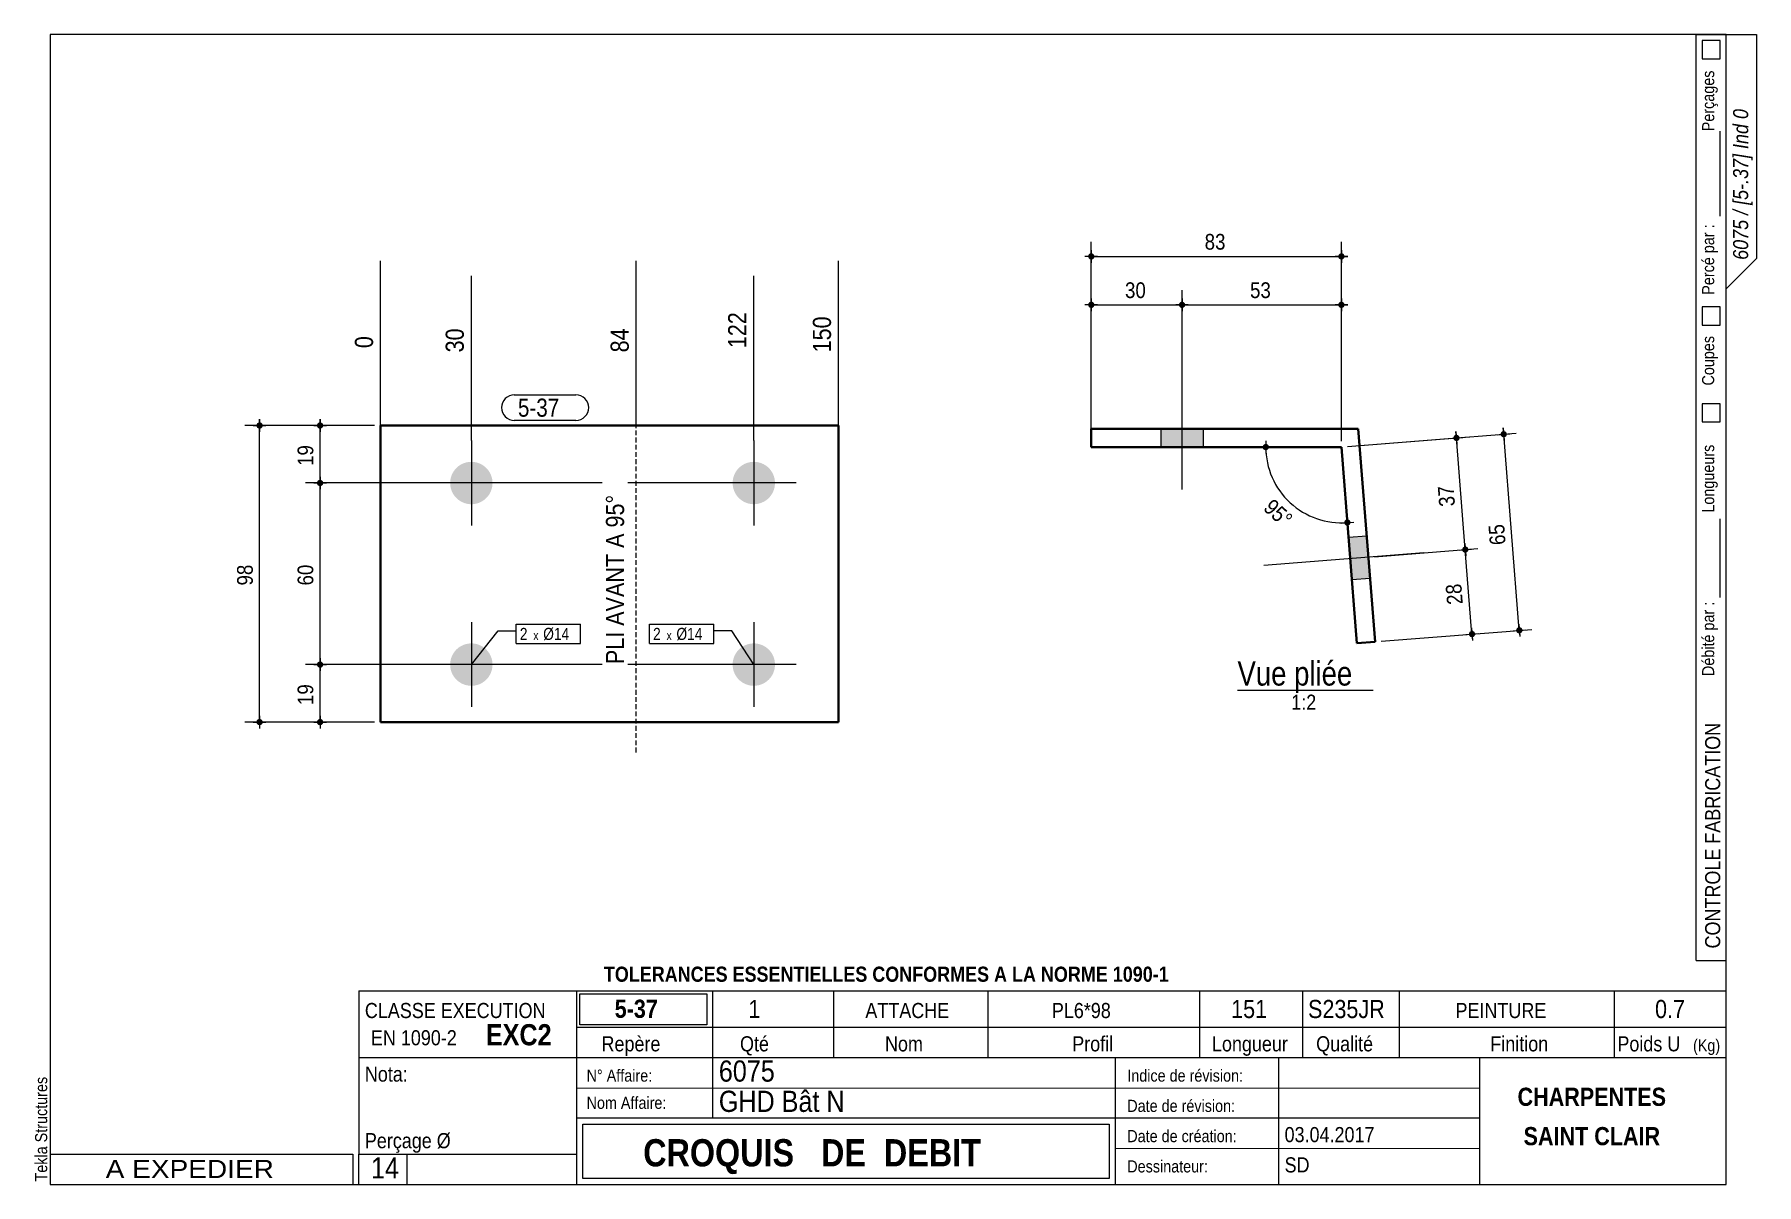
# Model space of a CAD drawing. Header units: millimetres. Extents: x 2 to 287, y 5 to 195.
import ezdxf

# ---------------------------------------------------------------- set-up
doc = ezdxf.new("R2010")
doc.units = ezdxf.units.MM
doc.linetypes.add('CACHE2', pattern=[1.190625, 0.79375, -0.396875])
for name, color, linetype, lineweight in [('Autre type objet', 1, 'Continuous', 0), ('Boulon', 7, 'Continuous', 0), ('Cache', 7, 'Continuous', 0), ('Cotation', 7, 'Continuous', 0), ('Désignation boulon', 3, 'Continuous', 0), ('Feuille dessin', 5, 'Continuous', 0), ('Objet graphique', 6, 'Continuous', 0), ('Piece', 2, 'Continuous', 0), ('Repère pièce', 3, 'Continuous', 0), ('Texte', 3, 'Continuous', 0)]:
    doc.layers.add(name, color=color, linetype=linetype, lineweight=lineweight)
doc.styles.add('ARIAL', font='ARIAL.TTF')
doc.styles.add('ARIAL_BOLD', font='ARIALBD.TTF')
doc.styles.add('ARIAL_ITALIC', font='ARIALI.TTF')
doc.styles.add('ARIAL_NARROW', font='ARIAL.TTF')
doc.styles.add('COMIC_SANS_MS', font='COMIC.TTF')

# ---------------------------------------------------------------- blocks, each defined once
blk = doc.blocks.new('*A1')
at = {"layer": 'Boulon'}
for points in [[(74.68, 124.39), (74.77, 124.39), (74.86, 124.39), (74.94, 124.38), (75.03, 124.37), (75.11, 124.36), (75.2, 124.34), (75.28, 124.33), (75.36, 124.31), (75.45, 124.29), (75.53, 124.27), (75.61, 124.24), (75.7, 124.22), (75.78, 124.19), (75.86, 124.16), (75.94, 124.13), (76.02, 124.09), (76.09, 124.06), (76.17, 124.02), (76.25, 123.98), (76.32, 123.94), (76.4, 123.9), (76.47, 123.85), (76.54, 123.81), (76.61, 123.76), (76.68, 123.71), (76.75, 123.65), (76.82, 123.6), (76.88, 123.55), (76.95, 123.49), (77.01, 123.43), (77.07, 123.37), (77.13, 123.31), (77.19, 123.25), (77.25, 123.18), (77.3, 123.12), (77.36, 123.05), (77.41, 122.98), (77.46, 122.91), (77.51, 122.84), (77.56, 122.77), (77.6, 122.69), (77.64, 122.62), (77.68, 122.55), (77.72, 122.47), (77.76, 122.39), (77.8, 122.31), (77.83, 122.23), (77.86, 122.15), (77.89, 122.07), (77.92, 121.99), (77.95, 121.91), (77.97, 121.83), (77.99, 121.75), (78.01, 121.66), (78.03, 121.58), (78.05, 121.49), (78.06, 121.41), (78.07, 121.32), (78.08, 121.24), (78.09, 121.15), (78.09, 121.07), (78.1, 120.98), (78.1, 120.9), (78.1, 120.81), (78.09, 120.72), (78.09, 120.64), (78.08, 120.55), (78.07, 120.47), (78.06, 120.38), (78.05, 120.3), (78.03, 120.21), (78.01, 120.13), (77.99, 120.04), (77.97, 119.96), (77.95, 119.88), (77.92, 119.8), (77.89, 119.72), (77.86, 119.64), (77.83, 119.56), (77.8, 119.48), (77.76, 119.4), (77.72, 119.32), (77.68, 119.25), (77.64, 119.17), (77.6, 119.1), (77.56, 119.02), (77.51, 118.95), (77.46, 118.88), (77.41, 118.81), (77.36, 118.74), (77.3, 118.67), (77.25, 118.61), (77.19, 118.54), (77.13, 118.48), (77.07, 118.42), (77.01, 118.36), (76.95, 118.3), (76.88, 118.24), (76.82, 118.19), (76.75, 118.14), (76.68, 118.08), (76.61, 118.03), (76.54, 117.99), (76.47, 117.94), (76.4, 117.89), (76.32, 117.85), (76.25, 117.81), (76.17, 117.77), (76.09, 117.73), (76.02, 117.7), (75.94, 117.66), (75.86, 117.63), (75.78, 117.6), (75.7, 117.57), (75.61, 117.55), (75.53, 117.52), (75.45, 117.5), (75.36, 117.48), (75.28, 117.46), (75.2, 117.45), (75.11, 117.43), (75.03, 117.42), (74.94, 117.41), (74.86, 117.4), (74.77, 117.4), (74.68, 117.4), (74.6, 117.4), (74.51, 117.4), (74.43, 117.4), (74.34, 117.4), (74.26, 117.41), (74.17, 117.42), (74.08, 117.43), (74, 117.45), (73.92, 117.46), (73.83, 117.48), (73.75, 117.5), (73.66, 117.52), (73.58, 117.55), (73.5, 117.57), (73.42, 117.6), (73.34, 117.63), (73.26, 117.66), (73.18, 117.7), (73.1, 117.73), (73.02, 117.77), (72.95, 117.81), (72.87, 117.85), (72.8, 117.89), (72.73, 117.94), (72.65, 117.99), (72.58, 118.03), (72.51, 118.08), (72.44, 118.14), (72.38, 118.19), (72.31, 118.24), (72.25, 118.3), (72.18, 118.36), (72.12, 118.42), (72.06, 118.48), (72, 118.54), (71.95, 118.61), (71.89, 118.67), (71.84, 118.74), (71.79, 118.81), (71.74, 118.88), (71.69, 118.95), (71.64, 119.02), (71.6, 119.1), (71.55, 119.17), (71.51, 119.25), (71.47, 119.32), (71.43, 119.4), (71.4, 119.48), (71.36, 119.56), (71.33, 119.64), (71.3, 119.72), (71.27, 119.8), (71.25, 119.88), (71.22, 119.96), (71.2, 120.04), (71.18, 120.13), (71.17, 120.21), (71.15, 120.3), (71.14, 120.38), (71.12, 120.47), (71.11, 120.55), (71.11, 120.64), (71.1, 120.72), (71.1, 120.81), (71.1, 120.9), (71.1, 120.98), (71.1, 121.07), (71.11, 121.15), (71.11, 121.24), (71.12, 121.32), (71.14, 121.41), (71.15, 121.49), (71.17, 121.58), (71.18, 121.66), (71.2, 121.75), (71.22, 121.83), (71.25, 121.91), (71.27, 121.99), (71.3, 122.07), (71.33, 122.15), (71.36, 122.23), (71.4, 122.31), (71.43, 122.39), (71.47, 122.47), (71.51, 122.55), (71.55, 122.62), (71.6, 122.69), (71.64, 122.77), (71.69, 122.84), (71.74, 122.91), (71.79, 122.98), (71.84, 123.05), (71.89, 123.12), (71.95, 123.18), (72, 123.25), (72.06, 123.31), (72.12, 123.37), (72.18, 123.43), (72.25, 123.49), (72.31, 123.55), (72.38, 123.6), (72.44, 123.65), (72.51, 123.71), (72.58, 123.76), (72.65, 123.81), (72.73, 123.85), (72.8, 123.9), (72.87, 123.94), (72.95, 123.98), (73.02, 124.02), (73.1, 124.06), (73.18, 124.09), (73.26, 124.13), (73.34, 124.16), (73.42, 124.19), (73.5, 124.22), (73.58, 124.24), (73.66, 124.27), (73.75, 124.29), (73.83, 124.31), (73.92, 124.33), (74, 124.34), (74.08, 124.36), (74.17, 124.37), (74.26, 124.38), (74.34, 124.39), (74.43, 124.39), (74.51, 124.39), (74.6, 124.4)], [(74.68, 94.39), (74.77, 94.39), (74.86, 94.39), (74.94, 94.38), (75.03, 94.37), (75.11, 94.36), (75.2, 94.34), (75.28, 94.33), (75.36, 94.31), (75.45, 94.29), (75.53, 94.27), (75.61, 94.24), (75.7, 94.22), (75.78, 94.19), (75.86, 94.16), (75.94, 94.13), (76.02, 94.09), (76.09, 94.06), (76.17, 94.02), (76.25, 93.98), (76.32, 93.94), (76.4, 93.9), (76.47, 93.85), (76.54, 93.81), (76.61, 93.76), (76.68, 93.71), (76.75, 93.65), (76.82, 93.6), (76.88, 93.55), (76.95, 93.49), (77.01, 93.43), (77.07, 93.37), (77.13, 93.31), (77.19, 93.25), (77.25, 93.18), (77.3, 93.12), (77.36, 93.05), (77.41, 92.98), (77.46, 92.91), (77.51, 92.84), (77.56, 92.77), (77.6, 92.69), (77.64, 92.62), (77.68, 92.55), (77.72, 92.47), (77.76, 92.39), (77.8, 92.31), (77.83, 92.23), (77.86, 92.15), (77.89, 92.07), (77.92, 91.99), (77.95, 91.91), (77.97, 91.83), (77.99, 91.75), (78.01, 91.66), (78.03, 91.58), (78.05, 91.49), (78.06, 91.41), (78.07, 91.32), (78.08, 91.24), (78.09, 91.15), (78.09, 91.07), (78.1, 90.98), (78.1, 90.9), (78.1, 90.81), (78.09, 90.72), (78.09, 90.64), (78.08, 90.55), (78.07, 90.47), (78.06, 90.38), (78.05, 90.3), (78.03, 90.21), (78.01, 90.13), (77.99, 90.04), (77.97, 89.96), (77.95, 89.88), (77.92, 89.8), (77.89, 89.72), (77.86, 89.64), (77.83, 89.56), (77.8, 89.48), (77.76, 89.4), (77.72, 89.32), (77.68, 89.25), (77.64, 89.17), (77.6, 89.1), (77.56, 89.02), (77.51, 88.95), (77.46, 88.88), (77.41, 88.81), (77.36, 88.74), (77.3, 88.67), (77.25, 88.61), (77.19, 88.54), (77.13, 88.48), (77.07, 88.42), (77.01, 88.36), (76.95, 88.3), (76.88, 88.24), (76.82, 88.19), (76.75, 88.14), (76.68, 88.08), (76.61, 88.03), (76.54, 87.99), (76.47, 87.94), (76.4, 87.89), (76.32, 87.85), (76.25, 87.81), (76.17, 87.77), (76.09, 87.73), (76.02, 87.7), (75.94, 87.66), (75.86, 87.63), (75.78, 87.6), (75.7, 87.57), (75.61, 87.55), (75.53, 87.52), (75.45, 87.5), (75.36, 87.48), (75.28, 87.46), (75.2, 87.45), (75.11, 87.43), (75.03, 87.42), (74.94, 87.41), (74.86, 87.4), (74.77, 87.4), (74.68, 87.4), (74.6, 87.4), (74.51, 87.4), (74.43, 87.4), (74.34, 87.4), (74.26, 87.41), (74.17, 87.42), (74.08, 87.43), (74, 87.45), (73.92, 87.46), (73.83, 87.48), (73.75, 87.5), (73.66, 87.52), (73.58, 87.55), (73.5, 87.57), (73.42, 87.6), (73.34, 87.63), (73.26, 87.66), (73.18, 87.7), (73.1, 87.73), (73.02, 87.77), (72.95, 87.81), (72.87, 87.85), (72.8, 87.89), (72.73, 87.94), (72.65, 87.99), (72.58, 88.03), (72.51, 88.08), (72.44, 88.14), (72.38, 88.19), (72.31, 88.24), (72.25, 88.3), (72.18, 88.36), (72.12, 88.42), (72.06, 88.48), (72, 88.54), (71.95, 88.61), (71.89, 88.67), (71.84, 88.74), (71.79, 88.81), (71.74, 88.88), (71.69, 88.95), (71.64, 89.02), (71.6, 89.1), (71.55, 89.17), (71.51, 89.25), (71.47, 89.32), (71.43, 89.4), (71.4, 89.48), (71.36, 89.56), (71.33, 89.64), (71.3, 89.72), (71.27, 89.8), (71.25, 89.88), (71.22, 89.96), (71.2, 90.04), (71.18, 90.13), (71.17, 90.21), (71.15, 90.3), (71.14, 90.38), (71.12, 90.47), (71.11, 90.55), (71.11, 90.64), (71.1, 90.72), (71.1, 90.81), (71.1, 90.9), (71.1, 90.98), (71.1, 91.07), (71.11, 91.15), (71.11, 91.24), (71.12, 91.32), (71.14, 91.41), (71.15, 91.49), (71.17, 91.58), (71.18, 91.66), (71.2, 91.75), (71.22, 91.83), (71.25, 91.91), (71.27, 91.99), (71.3, 92.07), (71.33, 92.15), (71.36, 92.23), (71.4, 92.31), (71.43, 92.39), (71.47, 92.47), (71.51, 92.55), (71.55, 92.62), (71.6, 92.69), (71.64, 92.77), (71.69, 92.84), (71.74, 92.91), (71.79, 92.98), (71.84, 93.05), (71.89, 93.12), (71.95, 93.18), (72, 93.25), (72.06, 93.31), (72.12, 93.37), (72.18, 93.43), (72.25, 93.49), (72.31, 93.55), (72.38, 93.6), (72.44, 93.65), (72.51, 93.71), (72.58, 93.76), (72.65, 93.81), (72.73, 93.85), (72.8, 93.9), (72.87, 93.94), (72.95, 93.98), (73.02, 94.02), (73.1, 94.06), (73.18, 94.09), (73.26, 94.13), (73.34, 94.16), (73.42, 94.19), (73.5, 94.22), (73.58, 94.24), (73.66, 94.27), (73.75, 94.29), (73.83, 94.31), (73.92, 94.33), (74, 94.34), (74.08, 94.36), (74.17, 94.37), (74.26, 94.38), (74.34, 94.39), (74.43, 94.39), (74.51, 94.39), (74.6, 94.4)]]:
    blk.add_hatch(color=256, dxfattribs=at).paths.add_polyline_path(points, flags=17)
at = {"layer": 'Boulon', "linetype": 'Continuous', "lineweight": 0}
for p, q in [((74.6, 127.9), (74.6, 113.9)), ((81.6, 120.9), (67.6, 120.9)), ((74.6, 97.9), (74.6, 83.9)), ((81.6, 90.9), (67.6, 90.9))]:
    blk.add_line(p, q, dxfattribs=at)
blk = doc.blocks.new('*A2')
at = {"layer": 'Boulon'}
for points in [[(117.78, 120.99), (117.78, 121.07), (117.79, 121.16), (117.8, 121.24), (117.81, 121.33), (117.82, 121.41), (117.83, 121.5), (117.85, 121.58), (117.87, 121.67), (117.89, 121.75), (117.91, 121.83), (117.93, 121.92), (117.96, 122), (117.99, 122.08), (118.01, 122.16), (118.05, 122.24), (118.08, 122.32), (118.12, 122.4), (118.15, 122.47), (118.19, 122.55), (118.24, 122.62), (118.28, 122.7), (118.32, 122.77), (118.37, 122.84), (118.42, 122.91), (118.47, 122.98), (118.52, 123.05), (118.57, 123.12), (118.63, 123.19), (118.69, 123.25), (118.75, 123.31), (118.81, 123.37), (118.87, 123.43), (118.93, 123.49), (118.99, 123.55), (119.06, 123.6), (119.13, 123.66), (119.2, 123.71), (119.27, 123.76), (119.34, 123.81), (119.41, 123.86), (119.48, 123.9), (119.56, 123.94), (119.63, 123.99), (119.71, 124.03), (119.78, 124.06), (119.86, 124.1), (119.94, 124.13), (120.02, 124.16), (120.1, 124.19), (120.18, 124.22), (120.26, 124.25), (120.35, 124.27), (120.43, 124.29), (120.51, 124.31), (120.6, 124.33), (120.68, 124.35), (120.77, 124.36), (120.85, 124.37), (120.94, 124.38), (121.02, 124.39), (121.11, 124.39), (121.19, 124.4), (121.28, 124.4), (121.37, 124.4), (121.45, 124.39), (121.54, 124.39), (121.62, 124.38), (121.71, 124.37), (121.79, 124.36), (121.88, 124.35), (121.96, 124.33), (122.05, 124.31), (122.13, 124.29), (122.21, 124.27), (122.3, 124.25), (122.38, 124.22), (122.46, 124.19), (122.54, 124.16), (122.62, 124.13), (122.7, 124.1), (122.78, 124.06), (122.85, 124.03), (122.93, 123.99), (123.01, 123.94), (123.08, 123.9), (123.15, 123.86), (123.22, 123.81), (123.3, 123.76), (123.37, 123.71), (123.43, 123.66), (123.5, 123.6), (123.57, 123.55), (123.63, 123.49), (123.69, 123.43), (123.76, 123.37), (123.82, 123.31), (123.87, 123.25), (123.93, 123.19), (123.99, 123.12), (124.04, 123.05), (124.09, 122.98), (124.14, 122.91), (124.19, 122.84), (124.24, 122.77), (124.28, 122.7), (124.33, 122.62), (124.37, 122.55), (124.41, 122.47), (124.44, 122.4), (124.48, 122.32), (124.51, 122.24), (124.55, 122.16), (124.58, 122.08), (124.6, 122), (124.63, 121.92), (124.65, 121.83), (124.68, 121.75), (124.7, 121.67), (124.71, 121.58), (124.73, 121.5), (124.74, 121.41), (124.75, 121.33), (124.76, 121.24), (124.77, 121.16), (124.78, 121.07), (124.78, 120.99), (124.78, 120.9), (124.78, 120.81), (124.78, 120.73), (124.77, 120.64), (124.76, 120.56), (124.75, 120.47), (124.74, 120.39), (124.73, 120.3), (124.71, 120.22), (124.7, 120.13), (124.68, 120.05), (124.65, 119.97), (124.63, 119.88), (124.6, 119.8), (124.58, 119.72), (124.55, 119.64), (124.51, 119.56), (124.48, 119.48), (124.44, 119.4), (124.41, 119.33), (124.37, 119.25), (124.33, 119.17), (124.28, 119.1), (124.24, 119.03), (124.19, 118.95), (124.14, 118.88), (124.09, 118.81), (124.04, 118.75), (123.99, 118.68), (123.93, 118.61), (123.87, 118.55), (123.82, 118.49), (123.76, 118.42), (123.69, 118.36), (123.63, 118.31), (123.57, 118.25), (123.5, 118.19), (123.43, 118.14), (123.37, 118.09), (123.3, 118.04), (123.22, 117.99), (123.15, 117.94), (123.08, 117.9), (123.01, 117.85), (122.93, 117.81), (122.85, 117.77), (122.78, 117.74), (122.7, 117.7), (122.62, 117.67), (122.54, 117.63), (122.46, 117.6), (122.38, 117.58), (122.3, 117.55), (122.21, 117.53), (122.13, 117.5), (122.05, 117.48), (121.96, 117.47), (121.88, 117.45), (121.79, 117.44), (121.71, 117.43), (121.62, 117.42), (121.54, 117.41), (121.45, 117.4), (121.37, 117.4), (121.28, 117.4), (121.19, 117.4), (121.11, 117.4), (121.02, 117.41), (120.94, 117.42), (120.85, 117.43), (120.77, 117.44), (120.68, 117.45), (120.6, 117.47), (120.51, 117.48), (120.43, 117.5), (120.35, 117.53), (120.26, 117.55), (120.18, 117.58), (120.1, 117.6), (120.02, 117.63), (119.94, 117.67), (119.86, 117.7), (119.78, 117.74), (119.71, 117.77), (119.63, 117.81), (119.56, 117.85), (119.48, 117.9), (119.41, 117.94), (119.34, 117.99), (119.27, 118.04), (119.2, 118.09), (119.13, 118.14), (119.06, 118.19), (118.99, 118.25), (118.93, 118.31), (118.87, 118.36), (118.81, 118.42), (118.75, 118.49), (118.69, 118.55), (118.63, 118.61), (118.57, 118.68), (118.52, 118.75), (118.47, 118.81), (118.42, 118.88), (118.37, 118.95), (118.32, 119.03), (118.28, 119.1), (118.24, 119.17), (118.19, 119.25), (118.15, 119.33), (118.12, 119.4), (118.08, 119.48), (118.05, 119.56), (118.01, 119.64), (117.99, 119.72), (117.96, 119.8), (117.93, 119.88), (117.91, 119.97), (117.89, 120.05), (117.87, 120.13), (117.85, 120.22), (117.83, 120.3), (117.82, 120.39), (117.81, 120.47), (117.8, 120.56), (117.79, 120.64), (117.78, 120.73), (117.78, 120.81), (117.78, 120.9)], [(117.78, 90.99), (117.78, 91.07), (117.79, 91.16), (117.8, 91.24), (117.81, 91.33), (117.82, 91.41), (117.83, 91.5), (117.85, 91.58), (117.87, 91.67), (117.89, 91.75), (117.91, 91.83), (117.93, 91.92), (117.96, 92), (117.99, 92.08), (118.01, 92.16), (118.05, 92.24), (118.08, 92.32), (118.12, 92.4), (118.15, 92.47), (118.19, 92.55), (118.24, 92.62), (118.28, 92.7), (118.32, 92.77), (118.37, 92.84), (118.42, 92.91), (118.47, 92.98), (118.52, 93.05), (118.57, 93.12), (118.63, 93.19), (118.69, 93.25), (118.75, 93.31), (118.81, 93.37), (118.87, 93.43), (118.93, 93.49), (118.99, 93.55), (119.06, 93.6), (119.13, 93.66), (119.2, 93.71), (119.27, 93.76), (119.34, 93.81), (119.41, 93.86), (119.48, 93.9), (119.56, 93.94), (119.63, 93.99), (119.71, 94.03), (119.78, 94.06), (119.86, 94.1), (119.94, 94.13), (120.02, 94.16), (120.1, 94.19), (120.18, 94.22), (120.26, 94.25), (120.35, 94.27), (120.43, 94.29), (120.51, 94.31), (120.6, 94.33), (120.68, 94.35), (120.77, 94.36), (120.85, 94.37), (120.94, 94.38), (121.02, 94.39), (121.11, 94.39), (121.19, 94.4), (121.28, 94.4), (121.37, 94.4), (121.45, 94.39), (121.54, 94.39), (121.62, 94.38), (121.71, 94.37), (121.79, 94.36), (121.88, 94.35), (121.96, 94.33), (122.05, 94.31), (122.13, 94.29), (122.21, 94.27), (122.3, 94.25), (122.38, 94.22), (122.46, 94.19), (122.54, 94.16), (122.62, 94.13), (122.7, 94.1), (122.78, 94.06), (122.85, 94.03), (122.93, 93.99), (123.01, 93.94), (123.08, 93.9), (123.15, 93.86), (123.22, 93.81), (123.3, 93.76), (123.37, 93.71), (123.43, 93.66), (123.5, 93.6), (123.57, 93.55), (123.63, 93.49), (123.69, 93.43), (123.76, 93.37), (123.82, 93.31), (123.87, 93.25), (123.93, 93.19), (123.99, 93.12), (124.04, 93.05), (124.09, 92.98), (124.14, 92.91), (124.19, 92.84), (124.24, 92.77), (124.28, 92.7), (124.33, 92.62), (124.37, 92.55), (124.41, 92.47), (124.44, 92.4), (124.48, 92.32), (124.51, 92.24), (124.55, 92.16), (124.58, 92.08), (124.6, 92), (124.63, 91.92), (124.65, 91.83), (124.68, 91.75), (124.7, 91.67), (124.71, 91.58), (124.73, 91.5), (124.74, 91.41), (124.75, 91.33), (124.76, 91.24), (124.77, 91.16), (124.78, 91.07), (124.78, 90.99), (124.78, 90.9), (124.78, 90.81), (124.78, 90.73), (124.77, 90.64), (124.76, 90.56), (124.75, 90.47), (124.74, 90.39), (124.73, 90.3), (124.71, 90.22), (124.7, 90.13), (124.68, 90.05), (124.65, 89.97), (124.63, 89.88), (124.6, 89.8), (124.58, 89.72), (124.55, 89.64), (124.51, 89.56), (124.48, 89.48), (124.44, 89.4), (124.41, 89.33), (124.37, 89.25), (124.33, 89.17), (124.28, 89.1), (124.24, 89.03), (124.19, 88.95), (124.14, 88.88), (124.09, 88.81), (124.04, 88.75), (123.99, 88.68), (123.93, 88.61), (123.87, 88.55), (123.82, 88.49), (123.76, 88.42), (123.69, 88.36), (123.63, 88.31), (123.57, 88.25), (123.5, 88.19), (123.43, 88.14), (123.37, 88.09), (123.3, 88.04), (123.22, 87.99), (123.15, 87.94), (123.08, 87.9), (123.01, 87.85), (122.93, 87.81), (122.85, 87.77), (122.78, 87.74), (122.7, 87.7), (122.62, 87.67), (122.54, 87.63), (122.46, 87.6), (122.38, 87.58), (122.3, 87.55), (122.21, 87.53), (122.13, 87.5), (122.05, 87.48), (121.96, 87.47), (121.88, 87.45), (121.79, 87.44), (121.71, 87.43), (121.62, 87.42), (121.54, 87.41), (121.45, 87.4), (121.37, 87.4), (121.28, 87.4), (121.19, 87.4), (121.11, 87.4), (121.02, 87.41), (120.94, 87.42), (120.85, 87.43), (120.77, 87.44), (120.68, 87.45), (120.6, 87.47), (120.51, 87.48), (120.43, 87.5), (120.35, 87.53), (120.26, 87.55), (120.18, 87.58), (120.1, 87.6), (120.02, 87.63), (119.94, 87.67), (119.86, 87.7), (119.78, 87.74), (119.71, 87.77), (119.63, 87.81), (119.56, 87.85), (119.48, 87.9), (119.41, 87.94), (119.34, 87.99), (119.27, 88.04), (119.2, 88.09), (119.13, 88.14), (119.06, 88.19), (118.99, 88.25), (118.93, 88.31), (118.87, 88.36), (118.81, 88.42), (118.75, 88.49), (118.69, 88.55), (118.63, 88.61), (118.57, 88.68), (118.52, 88.75), (118.47, 88.81), (118.42, 88.88), (118.37, 88.95), (118.32, 89.03), (118.28, 89.1), (118.24, 89.17), (118.19, 89.25), (118.15, 89.33), (118.12, 89.4), (118.08, 89.48), (118.05, 89.56), (118.01, 89.64), (117.99, 89.72), (117.96, 89.8), (117.93, 89.88), (117.91, 89.97), (117.89, 90.05), (117.87, 90.13), (117.85, 90.22), (117.83, 90.3), (117.82, 90.39), (117.81, 90.47), (117.8, 90.56), (117.79, 90.64), (117.78, 90.73), (117.78, 90.81), (117.78, 90.9)]]:
    blk.add_hatch(color=256, dxfattribs=at).paths.add_polyline_path(points, flags=17)
at = {"layer": 'Boulon', "linetype": 'Continuous', "lineweight": 0}
for p, q in [((121.28, 127.9), (121.28, 113.9)), ((128.28, 120.9), (114.28, 120.9)), ((121.28, 97.9), (121.28, 83.9)), ((128.28, 90.9), (114.28, 90.9))]:
    blk.add_line(p, q, dxfattribs=at)
blk = doc.blocks.new('*A3')
at = {"layer": 'Cache', "color": 7, "linetype": 'CACHE2', "lineweight": 20}
blk.add_line((101.857441, 76.400149), (101.857441, 135.400149), dxfattribs=at)
at = {"layer": 'Piece', "color": 2, "linetype": 'Continuous', "lineweight": 40}
for p, q in [((135.281713, 130.400149), (59.598063, 130.400149)), ((59.598063, 130.400149), (59.598063, 81.400149)), ((135.281713, 81.400149), (135.281713, 130.400149)), ((59.598063, 81.400149), (135.281713, 81.400149))]:
    blk.add_line(p, q, dxfattribs=at)
blk = doc.blocks.new('*A4')
at = {"layer": 'Boulon'}
blk.add_hatch(color=256, dxfattribs=at).paths.add_polyline_path([(188.55, 126.83), (188.55, 129.83), (195.55, 129.83), (195.55, 126.83)], flags=17)
blk.add_hatch(color=256, dxfattribs=at).paths.add_polyline_path([(188.55, 126.83), (188.55, 129.83), (195.55, 129.83), (195.55, 126.83)], flags=17)
at = {"layer": 'Boulon', "linetype": 'Continuous', "lineweight": 0}
for p, q in [((192.05, 119.83), (192.05, 143.83)), ((192.05, 119.83), (192.05, 143.83)), ((188.55, 129.83), (188.55, 126.83)), ((188.55, 129.83), (188.55, 126.83)), ((195.55, 129.83), (195.55, 126.83)), ((195.55, 129.83), (195.55, 126.83))]:
    blk.add_line(p, q, dxfattribs=at)
blk = doc.blocks.new('*A5')
at = {"layer": 'Boulon'}
blk.add_hatch(color=256, dxfattribs=at).paths.add_polyline_path([(223.12, 105.14), (220.13, 104.9), (219.58, 111.88), (222.57, 112.11)], flags=17)
blk.add_hatch(color=256, dxfattribs=at).paths.add_polyline_path([(223.12, 105.14), (220.13, 104.9), (219.58, 111.88), (222.57, 112.11)], flags=17)
at = {"layer": 'Boulon', "linetype": 'Continuous', "lineweight": 0}
for p, q in [((222.57, 112.11), (219.58, 111.88)), ((222.57, 112.11), (219.58, 111.88)), ((232, 109.35), (205.59, 107.26)), ((232, 109.35), (205.59, 107.26)), ((223.12, 105.14), (220.13, 104.9)), ((223.12, 105.14), (220.13, 104.9))]:
    blk.add_line(p, q, dxfattribs=at)
blk = doc.blocks.new('*A6')
at = {"layer": 'Piece', "color": 2, "linetype": 'Continuous', "lineweight": 40}
for p, q in [((221.161718, 129.830621), (177.053749, 129.830621)), ((177.053749, 126.830621), (177.053749, 129.830621)), ((223.950337, 94.668164), (221.161718, 129.830621)), ((218.390219, 126.830621), (177.053749, 126.830621)), ((218.390219, 126.830621), (220.959727, 94.430989)), ((220.959727, 94.430989), (223.950337, 94.668164))]:
    blk.add_line(p, q, dxfattribs=at)
blk = doc.blocks.new('*A7')
at = {"layer": 'Objet graphique', "linetype": 'Continuous', "lineweight": 0}
blk.add_line((74.598062, 127.90205), (74.598062, 155.127735), dxfattribs=at)
blk = doc.blocks.new('*A8')
at = {"layer": 'Objet graphique', "linetype": 'Continuous', "lineweight": 0}
blk.add_line((121.280472, 127.90205), (121.280472, 155.127735), dxfattribs=at)
blk = doc.blocks.new('*A9')
at = {"layer": 'Objet graphique', "linetype": 'Continuous', "lineweight": 0}
blk.add_line((135.281713, 130.400149), (135.281713, 157.625834), dxfattribs=at)
blk = doc.blocks.new('*A10')
at = {"layer": 'Objet graphique', "linetype": 'Continuous', "lineweight": 0}
blk.add_line((59.598063, 130.400149), (59.598063, 157.625834), dxfattribs=at)
blk = doc.blocks.new('*A11')
at = {"layer": 'Objet graphique', "linetype": 'Continuous', "lineweight": 0}
blk.add_line((101.857441, 130.400149), (101.857441, 157.625834), dxfattribs=at)
blk = doc.blocks.new('*A12')
at = {"layer": 'Feuille dessin', "linetype": 'Continuous', "lineweight": 0}
for p, q in [((282, 195), (5, 195)), ((5, 195), (5, 5)), ((282, 5), (282, 195)), ((5, 5), (282, 5))]:
    blk.add_line(p, q, dxfattribs=at)
at = {"layer": 'Feuille dessin', "style": 'ARIAL', "width": 0.85}
blk.add_text('Tekla Structures', height=2, rotation=90, dxfattribs=at).set_placement((4.5, 5.5))
blk = doc.blocks.new('*A13')
at = {"layer": 'Autre type objet', "linetype": 'Continuous', "lineweight": 0}
for p, q in [((56, 37), (92, 37)), ((56, 37), (56, 10)), ((92, 37), (92, 10)), ((56, 26), (92, 26)), ((56, 10), (92, 10)), ((56, 5), (56, 10)), ((64, 5), (64, 10)), ((56, 5), (64, 5))]:
    blk.add_line(p, q, dxfattribs=at)
at = {"layer": 'Autre type objet', "width": 0.85}
for s, height, style, p in [('CLASSE EXECUTION', 2.5, 'ARIAL', (57, 32.5)), ('EXC2', 3.5, 'ARIAL_BOLD', (77, 28)), ('EN 1090-2', 2.5, 'ARIAL', (58, 28)), ('Nota:', 2.5, 'ARIAL', (57, 22)), ('Perçage Ø', 2.5, 'ARIAL', (57, 11)), ('14', 3.5, 'ARIAL_NARROW', (58.014234, 6))]:
    blk.add_text(s, height=height, dxfattribs=dict(at, style=style)).set_placement(p)
blk = doc.blocks.new('*A14')
at = {"layer": 'Autre type objet', "linetype": 'Continuous', "lineweight": 0}
for p, q in [((277, 42), (277, 195)), ((277, 195), (287, 195)), ((278, 194), (278, 191)), ((281, 194), (278, 194)), ((281, 191), (281, 194)), ((282, 42), (282, 195)), ((287, 195), (287, 158)), ((278, 191), (281, 191)), ((281, 165), (281, 179)), ((287, 158), (282, 153)), ((278, 150), (278, 147)), ((281, 150), (278, 150)), ((281, 147), (281, 150)), ((278, 147), (281, 147)), ((278, 134), (278, 131)), ((281, 134), (278, 134)), ((281, 131), (281, 134)), ((278, 131), (281, 131)), ((281, 102), (281, 115)), ((277, 42), (282, 42))]:
    blk.add_line(p, q, dxfattribs=at)
at = {"layer": 'Autre type objet', "width": 0.85}
for s, height, style, p in [('Perçages', 2, 'ARIAL', (280, 179)), ('6075 / [5-.37] Ind 0', 2.5, 'ARIAL_ITALIC', (285.619109, 157.760245)), ('Percé par :', 2, 'ARIAL', (280, 152)), ('Coupes', 2, 'ARIAL', (280, 137)), ('Longueurs', 2, 'ARIAL', (280, 116)), ('Débité par :', 2, 'ARIAL', (280, 89)), ('CONTROLE FABRICATION', 2.5, 'ARIAL', (281, 44))]:
    blk.add_text(s, height=height, rotation=90, dxfattribs=dict(at, style=style)).set_placement(p)
blk = doc.blocks.new('*A15')
at = {"layer": 'Autre type objet', "linetype": 'Continuous', "lineweight": 0}
for p, q in [((92, 37), (282, 37)), ((92, 37), (92, 31)), ((114.5, 31), (114.5, 37)), ((134.5, 31), (134.5, 37)), ((160, 31), (160, 37)), ((195, 31), (195, 37)), ((212, 31), (212, 37)), ((228, 31), (228, 37)), ((263.5, 31), (263.5, 37)), ((282, 31), (282, 37)), ((92.51953, 36.5), (113.5, 36.5)), ((92.51953, 31.394341), (92.51953, 36.5)), ((113.5, 36.5), (113.5, 31.394341)), ((113.5, 31.394341), (92.51953, 31.394341)), ((92, 31), (282, 31)), ((92, 31), (92, 5)), ((114.5, 16), (114.5, 31)), ((134.5, 26), (134.5, 31)), ((160, 26), (160, 31)), ((195, 26), (195, 31)), ((212, 26), (212, 31)), ((228, 26), (228, 31)), ((263.5, 26), (263.5, 31)), ((282, 5), (282, 31)), ((92, 26), (282, 26)), ((181, 26), (181, 5)), ((208, 26), (208, 5)), ((241.262466, 5), (241.262466, 26)), ((92, 21), (241.327069, 20.935451)), ((92, 16), (181, 16)), ((93, 15), (180, 15)), ((93, 6), (93, 15)), ((180, 15), (180, 6)), ((181, 16), (241.297815, 16.021151)), ((181, 11), (241.217807, 10.969512)), ((180, 6), (93, 6)), ((92, 5), (282, 5))]:
    blk.add_line(p, q, dxfattribs=at)
at = {"layer": 'Autre type objet', "width": 0.85}
for s, height, style, p in [('TOLERANCES ESSENTIELLES CONFORMES A LA NORME 1090-1', 2.5, 'ARIAL_BOLD', (96.5, 38.5)), ('5-37', 3, 'ARIAL_BOLD', (98.285724, 32.540141)), ('1', 3, 'ARIAL', (120.389893, 32.5)), ('ATTACHE', 2.5, 'ARIAL', (139.718018, 32.5)), ('PL6*98', 2.5, 'ARIAL', (170.537964, 32.5)), ('151', 3, 'ARIAL', (200.165771, 32.5)), ('S235JR', 3, 'ARIAL', (212.880127, 32.5)), ('PEINTURE', 2.5, 'ARIAL', (237.24646, 32.5)), ('0.7', 3, 'ARIAL', (270.222412, 32.5)), ('Repère', 2.5, 'ARIAL', (96.112978, 27)), ('Qté', 2.5, 'ARIAL', (119, 27)), ('Nom', 2.5, 'ARIAL', (142.961426, 27)), ('Profil', 2.5, 'ARIAL', (173.903564, 27)), ('Longueur', 2.5, 'ARIAL', (197, 27)), ('Qualité', 2.5, 'ARIAL', (214.218018, 27)), ('Finition', 2.5, 'ARIAL', (243, 27)), ('Poids U', 2.5, 'ARIAL', (264, 27)), ('(Kg)', 2, 'ARIAL', (276.5, 27)), ('N° Affaire:', 2, 'ARIAL', (93.640566, 22)), ('6075', 3.5, 'ARIAL', (115.5, 22)), ('Indice de révision:', 2, 'ARIAL', (183, 22)), ('GHD Bât N', 3.5, 'ARIAL', (115.5, 17)), ('CHARPENTES', 3, 'ARIAL_BOLD', (247.5, 18)), ('Nom Affaire:', 2, 'ARIAL', (93.640566, 17.5)), ('Date de révision:', 2, 'ARIAL', (183, 17)), ('03.04.2017', 2.5, 'ARIAL', (209, 12)), ('SAINT CLAIR', 3, 'ARIAL_BOLD', (248.5, 11.5)), ('CROQUIS   DE  DEBIT', 4.5, 'ARIAL_BOLD', (103, 8)), ('Date de création:', 2, 'ARIAL', (183, 12)), ('Dessinateur:', 2, 'ARIAL', (183, 7)), ('SD', 2.5, 'ARIAL', (209, 7))]:
    blk.add_text(s, height=height, dxfattribs=dict(at, style=style)).set_placement(p)
blk = doc.blocks.new('*A16')
at = {"layer": 'Autre type objet', "linetype": 'Continuous', "lineweight": 0}
for p, q in [((5, 10), (55, 10)), ((5, 10), (5, 5)), ((55, 10), (55, 5)), ((5, 5), (55, 5))]:
    blk.add_line(p, q, dxfattribs=at)
at = {"layer": 'Autre type objet', "style": 'ARIAL', "width": 1.105}
blk.add_text('A EXPEDIER', height=3, dxfattribs=at).set_placement((14.169647, 6.073465))
blk = doc.blocks.new('*A17')
at = {"layer": 'Cotation'}
for points in [[(39.57, 129.88), (39.55, 129.88), (39.52, 129.89), (39.5, 129.89), (39.47, 129.9), (39.45, 129.9), (39.42, 129.91), (39.4, 129.92), (39.38, 129.93), (39.35, 129.94), (39.33, 129.95), (39.31, 129.97), (39.29, 129.98), (39.27, 130), (39.25, 130.01), (39.23, 130.03), (39.21, 130.05), (39.2, 130.07), (39.18, 130.09), (39.17, 130.11), (39.15, 130.13), (39.14, 130.16), (39.13, 130.18), (39.12, 130.2), (39.11, 130.22), (39.1, 130.25), (39.09, 130.27), (39.09, 130.3), (39.08, 130.32), (39.08, 130.35), (39.08, 130.37), (39.08, 130.4), (39.08, 130.43), (39.08, 130.45), (39.08, 130.48), (39.09, 130.5), (39.09, 130.53), (39.1, 130.55), (39.11, 130.58), (39.12, 130.6), (39.13, 130.62), (39.14, 130.65), (39.15, 130.67), (39.17, 130.69), (39.18, 130.71), (39.2, 130.73), (39.21, 130.75), (39.23, 130.77), (39.25, 130.79), (39.27, 130.8), (39.29, 130.82), (39.31, 130.83), (39.33, 130.85), (39.35, 130.86), (39.38, 130.87), (39.4, 130.88), (39.42, 130.89), (39.45, 130.9), (39.47, 130.9), (39.5, 130.91), (39.52, 130.91), (39.55, 130.92), (39.57, 130.92), (39.6, 130.92), (39.62, 130.92), (39.65, 130.92), (39.67, 130.91), (39.7, 130.91), (39.72, 130.9), (39.75, 130.9), (39.77, 130.89), (39.8, 130.88), (39.82, 130.87), (39.84, 130.86), (39.87, 130.85), (39.89, 130.83), (39.91, 130.82), (39.93, 130.8), (39.95, 130.79), (39.97, 130.77), (39.98, 130.75), (40, 130.73), (40.02, 130.71), (40.03, 130.69), (40.04, 130.67), (40.06, 130.65), (40.07, 130.62), (40.08, 130.6), (40.09, 130.58), (40.1, 130.55), (40.1, 130.53), (40.11, 130.5), (40.11, 130.48), (40.12, 130.45), (40.12, 130.43), (40.12, 130.4), (40.12, 130.37), (40.12, 130.35), (40.11, 130.32), (40.11, 130.3), (40.1, 130.27), (40.1, 130.25), (40.09, 130.22), (40.08, 130.2), (40.07, 130.18), (40.06, 130.16), (40.04, 130.13), (40.03, 130.11), (40.02, 130.09), (40, 130.07), (39.98, 130.05), (39.97, 130.03), (39.95, 130.01), (39.93, 130), (39.91, 129.98), (39.89, 129.97), (39.87, 129.95), (39.84, 129.94), (39.82, 129.93), (39.8, 129.92), (39.77, 129.91), (39.75, 129.9), (39.72, 129.9), (39.7, 129.89), (39.67, 129.89), (39.65, 129.88), (39.62, 129.88), (39.6, 129.88)], [(39.57, 80.88), (39.55, 80.88), (39.52, 80.89), (39.5, 80.89), (39.47, 80.9), (39.45, 80.9), (39.42, 80.91), (39.4, 80.92), (39.38, 80.93), (39.35, 80.94), (39.33, 80.95), (39.31, 80.97), (39.29, 80.98), (39.27, 81), (39.25, 81.01), (39.23, 81.03), (39.21, 81.05), (39.2, 81.07), (39.18, 81.09), (39.17, 81.11), (39.15, 81.13), (39.14, 81.16), (39.13, 81.18), (39.12, 81.2), (39.11, 81.22), (39.1, 81.25), (39.09, 81.27), (39.09, 81.3), (39.08, 81.32), (39.08, 81.35), (39.08, 81.37), (39.08, 81.4), (39.08, 81.43), (39.08, 81.45), (39.08, 81.48), (39.09, 81.5), (39.09, 81.53), (39.1, 81.55), (39.11, 81.58), (39.12, 81.6), (39.13, 81.62), (39.14, 81.65), (39.15, 81.67), (39.17, 81.69), (39.18, 81.71), (39.2, 81.73), (39.21, 81.75), (39.23, 81.77), (39.25, 81.79), (39.27, 81.8), (39.29, 81.82), (39.31, 81.83), (39.33, 81.85), (39.35, 81.86), (39.38, 81.87), (39.4, 81.88), (39.42, 81.89), (39.45, 81.9), (39.47, 81.9), (39.5, 81.91), (39.52, 81.91), (39.55, 81.92), (39.57, 81.92), (39.6, 81.92), (39.62, 81.92), (39.65, 81.92), (39.67, 81.91), (39.7, 81.91), (39.72, 81.9), (39.75, 81.9), (39.77, 81.89), (39.8, 81.88), (39.82, 81.87), (39.84, 81.86), (39.87, 81.85), (39.89, 81.83), (39.91, 81.82), (39.93, 81.8), (39.95, 81.79), (39.97, 81.77), (39.98, 81.75), (40, 81.73), (40.02, 81.71), (40.03, 81.69), (40.04, 81.67), (40.06, 81.65), (40.07, 81.62), (40.08, 81.6), (40.09, 81.58), (40.1, 81.55), (40.1, 81.53), (40.11, 81.5), (40.11, 81.48), (40.12, 81.45), (40.12, 81.43), (40.12, 81.4), (40.12, 81.37), (40.12, 81.35), (40.11, 81.32), (40.11, 81.3), (40.1, 81.27), (40.1, 81.25), (40.09, 81.22), (40.08, 81.2), (40.07, 81.18), (40.06, 81.16), (40.04, 81.13), (40.03, 81.11), (40.02, 81.09), (40, 81.07), (39.98, 81.05), (39.97, 81.03), (39.95, 81.01), (39.93, 81), (39.91, 80.98), (39.89, 80.97), (39.87, 80.95), (39.84, 80.94), (39.82, 80.93), (39.8, 80.92), (39.77, 80.91), (39.75, 80.9), (39.72, 80.9), (39.7, 80.89), (39.67, 80.89), (39.65, 80.88), (39.62, 80.88), (39.6, 80.88)]]:
    blk.add_hatch(color=256, dxfattribs=at).paths.add_polyline_path(points, flags=17)
at = {"layer": 'Cotation', "linetype": 'Continuous', "lineweight": 0}
for p, q in [((39.6, 131.44), (39.6, 129.36)), ((39.6, 130.4), (39.6, 131.44)), ((58.6, 130.4), (37.18, 130.4)), ((38.56, 130.4), (40.64, 130.4)), ((39.6, 81.4), (39.6, 130.4)), ((58.6, 81.4), (37.18, 81.4)), ((38.56, 81.4), (40.64, 81.4)), ((39.6, 82.44), (39.6, 80.36)), ((39.6, 81.4), (39.6, 80.36))]:
    blk.add_line(p, q, dxfattribs=at)
at = {"layer": 'Cotation'}
for p in [(39.6, 130.4), (39.6, 81.4)]:
    blk.add_point(p, dxfattribs=at)
at = {"layer": 'Cotation', "style": 'ARIAL', "width": 0.85}
blk.add_text('98', height=2.6, rotation=90.0002, dxfattribs=at).set_placement((38.48, 103.97))
blk = doc.blocks.new('*A18')
at = {"layer": 'Cotation'}
for points in [[(49.57, 90.38), (49.55, 90.38), (49.52, 90.38), (49.5, 90.39), (49.47, 90.39), (49.45, 90.4), (49.42, 90.41), (49.4, 90.42), (49.38, 90.43), (49.35, 90.44), (49.33, 90.45), (49.31, 90.47), (49.29, 90.48), (49.27, 90.5), (49.25, 90.51), (49.23, 90.53), (49.21, 90.55), (49.2, 90.57), (49.18, 90.59), (49.17, 90.61), (49.15, 90.63), (49.14, 90.65), (49.13, 90.68), (49.12, 90.7), (49.11, 90.72), (49.1, 90.75), (49.09, 90.77), (49.09, 90.8), (49.08, 90.82), (49.08, 90.85), (49.08, 90.87), (49.08, 90.9), (49.08, 90.92), (49.08, 90.95), (49.08, 90.98), (49.09, 91), (49.09, 91.03), (49.1, 91.05), (49.11, 91.07), (49.12, 91.1), (49.13, 91.12), (49.14, 91.14), (49.15, 91.17), (49.17, 91.19), (49.18, 91.21), (49.2, 91.23), (49.21, 91.25), (49.23, 91.27), (49.25, 91.28), (49.27, 91.3), (49.29, 91.32), (49.31, 91.33), (49.33, 91.35), (49.35, 91.36), (49.38, 91.37), (49.4, 91.38), (49.42, 91.39), (49.45, 91.4), (49.47, 91.4), (49.5, 91.41), (49.52, 91.41), (49.55, 91.42), (49.57, 91.42), (49.6, 91.42), (49.62, 91.42), (49.65, 91.42), (49.67, 91.41), (49.7, 91.41), (49.72, 91.4), (49.75, 91.4), (49.77, 91.39), (49.8, 91.38), (49.82, 91.37), (49.84, 91.36), (49.87, 91.35), (49.89, 91.33), (49.91, 91.32), (49.93, 91.3), (49.95, 91.28), (49.97, 91.27), (49.98, 91.25), (50, 91.23), (50.02, 91.21), (50.03, 91.19), (50.04, 91.17), (50.06, 91.14), (50.07, 91.12), (50.08, 91.1), (50.09, 91.07), (50.1, 91.05), (50.1, 91.03), (50.11, 91), (50.11, 90.98), (50.12, 90.95), (50.12, 90.92), (50.12, 90.9), (50.12, 90.87), (50.12, 90.85), (50.11, 90.82), (50.11, 90.8), (50.1, 90.77), (50.1, 90.75), (50.09, 90.72), (50.08, 90.7), (50.07, 90.68), (50.06, 90.65), (50.04, 90.63), (50.03, 90.61), (50.02, 90.59), (50, 90.57), (49.98, 90.55), (49.97, 90.53), (49.95, 90.51), (49.93, 90.5), (49.91, 90.48), (49.89, 90.47), (49.87, 90.45), (49.84, 90.44), (49.82, 90.43), (49.8, 90.42), (49.77, 90.41), (49.75, 90.4), (49.72, 90.39), (49.7, 90.39), (49.67, 90.38), (49.65, 90.38), (49.62, 90.38), (49.6, 90.38)], [(49.57, 80.88), (49.55, 80.88), (49.52, 80.89), (49.5, 80.89), (49.47, 80.9), (49.45, 80.9), (49.42, 80.91), (49.4, 80.92), (49.38, 80.93), (49.35, 80.94), (49.33, 80.95), (49.31, 80.97), (49.29, 80.98), (49.27, 81), (49.25, 81.01), (49.23, 81.03), (49.21, 81.05), (49.2, 81.07), (49.18, 81.09), (49.17, 81.11), (49.15, 81.13), (49.14, 81.16), (49.13, 81.18), (49.12, 81.2), (49.11, 81.22), (49.1, 81.25), (49.09, 81.27), (49.09, 81.3), (49.08, 81.32), (49.08, 81.35), (49.08, 81.37), (49.08, 81.4), (49.08, 81.43), (49.08, 81.45), (49.08, 81.48), (49.09, 81.5), (49.09, 81.53), (49.1, 81.55), (49.11, 81.58), (49.12, 81.6), (49.13, 81.62), (49.14, 81.65), (49.15, 81.67), (49.17, 81.69), (49.18, 81.71), (49.2, 81.73), (49.21, 81.75), (49.23, 81.77), (49.25, 81.79), (49.27, 81.8), (49.29, 81.82), (49.31, 81.83), (49.33, 81.85), (49.35, 81.86), (49.38, 81.87), (49.4, 81.88), (49.42, 81.89), (49.45, 81.9), (49.47, 81.9), (49.5, 81.91), (49.52, 81.91), (49.55, 81.92), (49.57, 81.92), (49.6, 81.92), (49.62, 81.92), (49.65, 81.92), (49.67, 81.91), (49.7, 81.91), (49.72, 81.9), (49.75, 81.9), (49.77, 81.89), (49.8, 81.88), (49.82, 81.87), (49.84, 81.86), (49.87, 81.85), (49.89, 81.83), (49.91, 81.82), (49.93, 81.8), (49.95, 81.79), (49.97, 81.77), (49.98, 81.75), (50, 81.73), (50.02, 81.71), (50.03, 81.69), (50.04, 81.67), (50.06, 81.65), (50.07, 81.62), (50.08, 81.6), (50.09, 81.58), (50.1, 81.55), (50.1, 81.53), (50.11, 81.5), (50.11, 81.48), (50.12, 81.45), (50.12, 81.43), (50.12, 81.4), (50.12, 81.37), (50.12, 81.35), (50.11, 81.32), (50.11, 81.3), (50.1, 81.27), (50.1, 81.25), (50.09, 81.22), (50.08, 81.2), (50.07, 81.18), (50.06, 81.16), (50.04, 81.13), (50.03, 81.11), (50.02, 81.09), (50, 81.07), (49.98, 81.05), (49.97, 81.03), (49.95, 81.01), (49.93, 81), (49.91, 80.98), (49.89, 80.97), (49.87, 80.95), (49.84, 80.94), (49.82, 80.93), (49.8, 80.92), (49.77, 80.91), (49.75, 80.9), (49.72, 80.9), (49.7, 80.89), (49.67, 80.89), (49.65, 80.88), (49.62, 80.88), (49.6, 80.88)]]:
    blk.add_hatch(color=256, dxfattribs=at).paths.add_polyline_path(points, flags=17)
at = {"layer": 'Cotation', "linetype": 'Continuous', "lineweight": 0}
for p, q in [((49.6, 91.94), (49.6, 89.86)), ((49.6, 90.9), (49.6, 91.94)), ((96.24, 90.9), (47.18, 90.9)), ((48.56, 90.9), (50.64, 90.9)), ((49.6, 81.4), (49.6, 90.9)), ((120.28, 90.9), (100.44, 90.9)), ((58.6, 81.4), (47.18, 81.4)), ((48.56, 81.4), (50.64, 81.4)), ((49.6, 82.44), (49.6, 80.36)), ((49.6, 81.4), (49.6, 80.36))]:
    blk.add_line(p, q, dxfattribs=at)
at = {"layer": 'Cotation'}
for p in [(49.6, 90.9), (49.6, 81.4)]:
    blk.add_point(p, dxfattribs=at)
at = {"layer": 'Cotation', "style": 'ARIAL', "width": 0.85}
blk.add_text('19', height=2.6, rotation=90.0002, dxfattribs=at).set_placement((48.48, 84.22))
blk = doc.blocks.new('*A19')
at = {"layer": 'Cotation'}
for points in [[(49.57, 120.38), (49.55, 120.38), (49.52, 120.38), (49.5, 120.39), (49.47, 120.39), (49.45, 120.4), (49.42, 120.41), (49.4, 120.42), (49.38, 120.43), (49.35, 120.44), (49.33, 120.45), (49.31, 120.47), (49.29, 120.48), (49.27, 120.5), (49.25, 120.51), (49.23, 120.53), (49.21, 120.55), (49.2, 120.57), (49.18, 120.59), (49.17, 120.61), (49.15, 120.63), (49.14, 120.65), (49.13, 120.68), (49.12, 120.7), (49.11, 120.72), (49.1, 120.75), (49.09, 120.77), (49.09, 120.8), (49.08, 120.82), (49.08, 120.85), (49.08, 120.87), (49.08, 120.9), (49.08, 120.92), (49.08, 120.95), (49.08, 120.98), (49.09, 121), (49.09, 121.03), (49.1, 121.05), (49.11, 121.07), (49.12, 121.1), (49.13, 121.12), (49.14, 121.14), (49.15, 121.17), (49.17, 121.19), (49.18, 121.21), (49.2, 121.23), (49.21, 121.25), (49.23, 121.27), (49.25, 121.28), (49.27, 121.3), (49.29, 121.32), (49.31, 121.33), (49.33, 121.35), (49.35, 121.36), (49.38, 121.37), (49.4, 121.38), (49.42, 121.39), (49.45, 121.4), (49.47, 121.4), (49.5, 121.41), (49.52, 121.41), (49.55, 121.42), (49.57, 121.42), (49.6, 121.42), (49.62, 121.42), (49.65, 121.42), (49.67, 121.41), (49.7, 121.41), (49.72, 121.4), (49.75, 121.4), (49.77, 121.39), (49.8, 121.38), (49.82, 121.37), (49.84, 121.36), (49.87, 121.35), (49.89, 121.33), (49.91, 121.32), (49.93, 121.3), (49.95, 121.28), (49.97, 121.27), (49.98, 121.25), (50, 121.23), (50.02, 121.21), (50.03, 121.19), (50.04, 121.17), (50.06, 121.14), (50.07, 121.12), (50.08, 121.1), (50.09, 121.07), (50.1, 121.05), (50.1, 121.03), (50.11, 121), (50.11, 120.98), (50.12, 120.95), (50.12, 120.92), (50.12, 120.9), (50.12, 120.87), (50.12, 120.85), (50.11, 120.82), (50.11, 120.8), (50.1, 120.77), (50.1, 120.75), (50.09, 120.72), (50.08, 120.7), (50.07, 120.68), (50.06, 120.65), (50.04, 120.63), (50.03, 120.61), (50.02, 120.59), (50, 120.57), (49.98, 120.55), (49.97, 120.53), (49.95, 120.51), (49.93, 120.5), (49.91, 120.48), (49.89, 120.47), (49.87, 120.45), (49.84, 120.44), (49.82, 120.43), (49.8, 120.42), (49.77, 120.41), (49.75, 120.4), (49.72, 120.39), (49.7, 120.39), (49.67, 120.38), (49.65, 120.38), (49.62, 120.38), (49.6, 120.38)], [(49.57, 90.38), (49.55, 90.38), (49.52, 90.38), (49.5, 90.39), (49.47, 90.39), (49.45, 90.4), (49.42, 90.41), (49.4, 90.42), (49.38, 90.43), (49.35, 90.44), (49.33, 90.45), (49.31, 90.47), (49.29, 90.48), (49.27, 90.5), (49.25, 90.51), (49.23, 90.53), (49.21, 90.55), (49.2, 90.57), (49.18, 90.59), (49.17, 90.61), (49.15, 90.63), (49.14, 90.65), (49.13, 90.68), (49.12, 90.7), (49.11, 90.72), (49.1, 90.75), (49.09, 90.77), (49.09, 90.8), (49.08, 90.82), (49.08, 90.85), (49.08, 90.87), (49.08, 90.9), (49.08, 90.92), (49.08, 90.95), (49.08, 90.98), (49.09, 91), (49.09, 91.03), (49.1, 91.05), (49.11, 91.07), (49.12, 91.1), (49.13, 91.12), (49.14, 91.14), (49.15, 91.17), (49.17, 91.19), (49.18, 91.21), (49.2, 91.23), (49.21, 91.25), (49.23, 91.27), (49.25, 91.28), (49.27, 91.3), (49.29, 91.32), (49.31, 91.33), (49.33, 91.35), (49.35, 91.36), (49.38, 91.37), (49.4, 91.38), (49.42, 91.39), (49.45, 91.4), (49.47, 91.4), (49.5, 91.41), (49.52, 91.41), (49.55, 91.42), (49.57, 91.42), (49.6, 91.42), (49.62, 91.42), (49.65, 91.42), (49.67, 91.41), (49.7, 91.41), (49.72, 91.4), (49.75, 91.4), (49.77, 91.39), (49.8, 91.38), (49.82, 91.37), (49.84, 91.36), (49.87, 91.35), (49.89, 91.33), (49.91, 91.32), (49.93, 91.3), (49.95, 91.28), (49.97, 91.27), (49.98, 91.25), (50, 91.23), (50.02, 91.21), (50.03, 91.19), (50.04, 91.17), (50.06, 91.14), (50.07, 91.12), (50.08, 91.1), (50.09, 91.07), (50.1, 91.05), (50.1, 91.03), (50.11, 91), (50.11, 90.98), (50.12, 90.95), (50.12, 90.92), (50.12, 90.9), (50.12, 90.87), (50.12, 90.85), (50.11, 90.82), (50.11, 90.8), (50.1, 90.77), (50.1, 90.75), (50.09, 90.72), (50.08, 90.7), (50.07, 90.68), (50.06, 90.65), (50.04, 90.63), (50.03, 90.61), (50.02, 90.59), (50, 90.57), (49.98, 90.55), (49.97, 90.53), (49.95, 90.51), (49.93, 90.5), (49.91, 90.48), (49.89, 90.47), (49.87, 90.45), (49.84, 90.44), (49.82, 90.43), (49.8, 90.42), (49.77, 90.41), (49.75, 90.4), (49.72, 90.39), (49.7, 90.39), (49.67, 90.38), (49.65, 90.38), (49.62, 90.38), (49.6, 90.38)]]:
    blk.add_hatch(color=256, dxfattribs=at).paths.add_polyline_path(points, flags=17)
at = {"layer": 'Cotation', "linetype": 'Continuous', "lineweight": 0}
for p, q in [((96.24, 120.9), (47.18, 120.9)), ((48.56, 120.9), (50.64, 120.9)), ((49.6, 121.94), (49.6, 119.86)), ((49.6, 120.9), (49.6, 121.94)), ((49.6, 90.9), (49.6, 120.9)), ((120.28, 120.9), (100.44, 120.9)), ((49.6, 91.94), (49.6, 89.86)), ((96.24, 90.9), (47.18, 90.9)), ((48.56, 90.9), (50.64, 90.9)), ((49.6, 90.9), (49.6, 89.86)), ((120.28, 90.9), (100.44, 90.9))]:
    blk.add_line(p, q, dxfattribs=at)
at = {"layer": 'Cotation'}
for p in [(49.6, 120.9), (49.6, 90.9)]:
    blk.add_point(p, dxfattribs=at)
at = {"layer": 'Cotation', "style": 'ARIAL', "width": 0.85}
blk.add_text('60', height=2.6, rotation=90.0002, dxfattribs=at).set_placement((48.48, 103.97))
blk = doc.blocks.new('*A20')
at = {"layer": 'Cotation'}
for points in [[(49.57, 129.88), (49.55, 129.88), (49.52, 129.89), (49.5, 129.89), (49.47, 129.9), (49.45, 129.9), (49.42, 129.91), (49.4, 129.92), (49.38, 129.93), (49.35, 129.94), (49.33, 129.95), (49.31, 129.97), (49.29, 129.98), (49.27, 130), (49.25, 130.01), (49.23, 130.03), (49.21, 130.05), (49.2, 130.07), (49.18, 130.09), (49.17, 130.11), (49.15, 130.13), (49.14, 130.16), (49.13, 130.18), (49.12, 130.2), (49.11, 130.22), (49.1, 130.25), (49.09, 130.27), (49.09, 130.3), (49.08, 130.32), (49.08, 130.35), (49.08, 130.37), (49.08, 130.4), (49.08, 130.43), (49.08, 130.45), (49.08, 130.48), (49.09, 130.5), (49.09, 130.53), (49.1, 130.55), (49.11, 130.58), (49.12, 130.6), (49.13, 130.62), (49.14, 130.65), (49.15, 130.67), (49.17, 130.69), (49.18, 130.71), (49.2, 130.73), (49.21, 130.75), (49.23, 130.77), (49.25, 130.79), (49.27, 130.8), (49.29, 130.82), (49.31, 130.83), (49.33, 130.85), (49.35, 130.86), (49.38, 130.87), (49.4, 130.88), (49.42, 130.89), (49.45, 130.9), (49.47, 130.9), (49.5, 130.91), (49.52, 130.91), (49.55, 130.92), (49.57, 130.92), (49.6, 130.92), (49.62, 130.92), (49.65, 130.92), (49.67, 130.91), (49.7, 130.91), (49.72, 130.9), (49.75, 130.9), (49.77, 130.89), (49.8, 130.88), (49.82, 130.87), (49.84, 130.86), (49.87, 130.85), (49.89, 130.83), (49.91, 130.82), (49.93, 130.8), (49.95, 130.79), (49.97, 130.77), (49.98, 130.75), (50, 130.73), (50.02, 130.71), (50.03, 130.69), (50.04, 130.67), (50.06, 130.65), (50.07, 130.62), (50.08, 130.6), (50.09, 130.58), (50.1, 130.55), (50.1, 130.53), (50.11, 130.5), (50.11, 130.48), (50.12, 130.45), (50.12, 130.43), (50.12, 130.4), (50.12, 130.37), (50.12, 130.35), (50.11, 130.32), (50.11, 130.3), (50.1, 130.27), (50.1, 130.25), (50.09, 130.22), (50.08, 130.2), (50.07, 130.18), (50.06, 130.16), (50.04, 130.13), (50.03, 130.11), (50.02, 130.09), (50, 130.07), (49.98, 130.05), (49.97, 130.03), (49.95, 130.01), (49.93, 130), (49.91, 129.98), (49.89, 129.97), (49.87, 129.95), (49.84, 129.94), (49.82, 129.93), (49.8, 129.92), (49.77, 129.91), (49.75, 129.9), (49.72, 129.9), (49.7, 129.89), (49.67, 129.89), (49.65, 129.88), (49.62, 129.88), (49.6, 129.88)], [(49.57, 120.38), (49.55, 120.38), (49.52, 120.38), (49.5, 120.39), (49.47, 120.39), (49.45, 120.4), (49.42, 120.41), (49.4, 120.42), (49.38, 120.43), (49.35, 120.44), (49.33, 120.45), (49.31, 120.47), (49.29, 120.48), (49.27, 120.5), (49.25, 120.51), (49.23, 120.53), (49.21, 120.55), (49.2, 120.57), (49.18, 120.59), (49.17, 120.61), (49.15, 120.63), (49.14, 120.65), (49.13, 120.68), (49.12, 120.7), (49.11, 120.72), (49.1, 120.75), (49.09, 120.77), (49.09, 120.8), (49.08, 120.82), (49.08, 120.85), (49.08, 120.87), (49.08, 120.9), (49.08, 120.92), (49.08, 120.95), (49.08, 120.98), (49.09, 121), (49.09, 121.03), (49.1, 121.05), (49.11, 121.07), (49.12, 121.1), (49.13, 121.12), (49.14, 121.14), (49.15, 121.17), (49.17, 121.19), (49.18, 121.21), (49.2, 121.23), (49.21, 121.25), (49.23, 121.27), (49.25, 121.28), (49.27, 121.3), (49.29, 121.32), (49.31, 121.33), (49.33, 121.35), (49.35, 121.36), (49.38, 121.37), (49.4, 121.38), (49.42, 121.39), (49.45, 121.4), (49.47, 121.4), (49.5, 121.41), (49.52, 121.41), (49.55, 121.42), (49.57, 121.42), (49.6, 121.42), (49.62, 121.42), (49.65, 121.42), (49.67, 121.41), (49.7, 121.41), (49.72, 121.4), (49.75, 121.4), (49.77, 121.39), (49.8, 121.38), (49.82, 121.37), (49.84, 121.36), (49.87, 121.35), (49.89, 121.33), (49.91, 121.32), (49.93, 121.3), (49.95, 121.28), (49.97, 121.27), (49.98, 121.25), (50, 121.23), (50.02, 121.21), (50.03, 121.19), (50.04, 121.17), (50.06, 121.14), (50.07, 121.12), (50.08, 121.1), (50.09, 121.07), (50.1, 121.05), (50.1, 121.03), (50.11, 121), (50.11, 120.98), (50.12, 120.95), (50.12, 120.92), (50.12, 120.9), (50.12, 120.87), (50.12, 120.85), (50.11, 120.82), (50.11, 120.8), (50.1, 120.77), (50.1, 120.75), (50.09, 120.72), (50.08, 120.7), (50.07, 120.68), (50.06, 120.65), (50.04, 120.63), (50.03, 120.61), (50.02, 120.59), (50, 120.57), (49.98, 120.55), (49.97, 120.53), (49.95, 120.51), (49.93, 120.5), (49.91, 120.48), (49.89, 120.47), (49.87, 120.45), (49.84, 120.44), (49.82, 120.43), (49.8, 120.42), (49.77, 120.41), (49.75, 120.4), (49.72, 120.39), (49.7, 120.39), (49.67, 120.38), (49.65, 120.38), (49.62, 120.38), (49.6, 120.38)]]:
    blk.add_hatch(color=256, dxfattribs=at).paths.add_polyline_path(points, flags=17)
at = {"layer": 'Cotation', "linetype": 'Continuous', "lineweight": 0}
for p, q in [((49.6, 131.44), (49.6, 129.36)), ((49.6, 130.4), (49.6, 131.44)), ((58.6, 130.4), (47.18, 130.4)), ((48.56, 130.4), (50.64, 130.4)), ((49.6, 120.9), (49.6, 130.4)), ((96.24, 120.9), (47.18, 120.9)), ((48.56, 120.9), (50.64, 120.9)), ((49.6, 121.94), (49.6, 119.86)), ((49.6, 120.9), (49.6, 119.86)), ((120.28, 120.9), (100.44, 120.9))]:
    blk.add_line(p, q, dxfattribs=at)
at = {"layer": 'Cotation'}
for p in [(49.6, 130.4), (49.6, 120.9)]:
    blk.add_point(p, dxfattribs=at)
at = {"layer": 'Cotation', "style": 'ARIAL', "width": 0.85}
blk.add_text('19', height=2.6, rotation=90.0002, dxfattribs=at).set_placement((48.48, 123.72))
blk = doc.blocks.new('*A21')
at = {"layer": 'Texte', "style": 'ARIAL', "width": 0.85}
blk.add_text('150', height=3, rotation=90.00021, dxfattribs=at).set_placement((134.038563, 142.474791))
blk = doc.blocks.new('*A22')
at = {"layer": 'Texte', "style": 'ARIAL', "width": 0.85}
blk.add_text('122', height=3, rotation=90.00021, dxfattribs=at).set_placement((120.037321, 143.174791))
blk = doc.blocks.new('*A23')
at = {"layer": 'Texte', "style": 'ARIAL', "width": 0.85}
blk.add_text('84', height=3, rotation=90.00021, dxfattribs=at).set_placement((100.614291, 142.474791))
blk = doc.blocks.new('*A24')
at = {"layer": 'Texte', "style": 'ARIAL', "width": 0.85}
blk.add_text('30', height=3, rotation=90.00021, dxfattribs=at).set_placement((73.354911, 142.474791))
blk = doc.blocks.new('*A25')
at = {"layer": 'Texte', "style": 'ARIAL', "width": 0.85}
blk.add_text('0', height=3, rotation=90.00021, dxfattribs=at).set_placement((58.354912, 143.174791))
blk = doc.blocks.new('*A26')
at = {"layer": 'Texte', "style": 'ARIAL', "width": 0.85}
blk.add_text('PLI AVANT A 95°', height=3, rotation=90.00021, dxfattribs=at).set_placement((99.842761, 90.977869))
blk = doc.blocks.new('*A27')
at = {"layer": 'Désignation boulon', "linetype": 'Continuous', "lineweight": 0}
for p, q in [((82.012607, 97.562667), (92.628232, 97.562667)), ((82.012607, 94.362667), (82.012607, 97.562667)), ((92.628232, 94.362667), (92.628232, 97.562667)), ((74.598062, 90.895149), (79.012607, 96.496001)), ((79.012607, 96.496001), (82.012607, 96.496001)), ((82.012607, 94.362667), (92.628232, 94.362667))]:
    blk.add_line(p, q, dxfattribs=at)
at = {"layer": 'Désignation boulon', "style": 'COMIC_SANS_MS', "width": 0.85}
for s, height, p in [('2', 2, (82.612607, 94.962667)), ('Ø14', 2, (86.4712, 94.962667)), ('x', 1.5, (84.840536, 94.962667))]:
    blk.add_text(s, height=height, dxfattribs=at).set_placement(p)
blk = doc.blocks.new('*A28')
at = {"layer": 'Désignation boulon', "linetype": 'Continuous', "lineweight": 0}
for p, q in [((104.031083, 97.562667), (114.646708, 97.562667)), ((104.031083, 94.362667), (104.031083, 97.562667)), ((114.646708, 94.362667), (114.646708, 97.562667)), ((104.031083, 94.362667), (114.646708, 94.362667)), ((117.646708, 96.496001), (114.646708, 96.496001)), ((121.280472, 90.899119), (117.646708, 96.496001))]:
    blk.add_line(p, q, dxfattribs=at)
at = {"layer": 'Désignation boulon', "style": 'COMIC_SANS_MS', "width": 0.85}
for s, height, p in [('2', 2, (104.631083, 94.962667)), ('Ø14', 2, (108.489677, 94.962667)), ('x', 1.5, (106.859013, 94.962667))]:
    blk.add_text(s, height=height, dxfattribs=at).set_placement(p)
blk = doc.blocks.new('*A29')
at = {"layer": 'Repère pièce', "linetype": 'Continuous', "lineweight": 0}
for p, q in [((81.698063, 135.450149), (91.889274, 135.450149)), ((91.889274, 131.250149), (81.698063, 131.250149))]:
    blk.add_line(p, q, dxfattribs=at)
for centre, start, end in [((81.698063, 133.350149), 90, 270), ((91.889274, 133.350149), 270, 90)]:
    blk.add_arc(centre, 2.1, start, end, dxfattribs=at)
at = {"layer": 'Repère pièce', "style": 'COMIC_SANS_MS', "width": 0.85}
blk.add_text('5-37', height=3, dxfattribs=at).set_placement((82.298063, 131.850149))
blk = doc.blocks.new('*A30')
at = {"layer": 'Cotation'}
for points in [[(205.86, 126.31), (205.84, 126.31), (205.81, 126.32), (205.79, 126.32), (205.76, 126.33), (205.74, 126.33), (205.72, 126.34), (205.69, 126.35), (205.67, 126.36), (205.65, 126.37), (205.62, 126.38), (205.6, 126.4), (205.58, 126.41), (205.56, 126.43), (205.54, 126.45), (205.52, 126.46), (205.5, 126.48), (205.49, 126.5), (205.47, 126.52), (205.46, 126.54), (205.44, 126.56), (205.43, 126.59), (205.42, 126.61), (205.41, 126.63), (205.4, 126.66), (205.39, 126.68), (205.39, 126.7), (205.38, 126.73), (205.38, 126.75), (205.37, 126.78), (205.37, 126.81), (205.37, 126.83), (205.37, 126.86), (205.37, 126.88), (205.38, 126.91), (205.38, 126.93), (205.39, 126.96), (205.39, 126.98), (205.4, 127.01), (205.41, 127.03), (205.42, 127.05), (205.43, 127.08), (205.44, 127.1), (205.46, 127.12), (205.47, 127.14), (205.49, 127.16), (205.5, 127.18), (205.52, 127.2), (205.54, 127.22), (205.56, 127.23), (205.58, 127.25), (205.6, 127.26), (205.62, 127.28), (205.65, 127.29), (205.67, 127.3), (205.69, 127.31), (205.72, 127.32), (205.74, 127.33), (205.76, 127.34), (205.79, 127.34), (205.81, 127.34), (205.84, 127.35), (205.86, 127.35), (205.89, 127.35), (205.92, 127.35), (205.94, 127.35), (205.97, 127.34), (205.99, 127.34), (206.02, 127.34), (206.04, 127.33), (206.07, 127.32), (206.09, 127.31), (206.11, 127.3), (206.14, 127.29), (206.16, 127.28), (206.18, 127.26), (206.2, 127.25), (206.22, 127.23), (206.24, 127.22), (206.26, 127.2), (206.28, 127.18), (206.29, 127.16), (206.31, 127.14), (206.32, 127.12), (206.34, 127.1), (206.35, 127.08), (206.36, 127.05), (206.37, 127.03), (206.38, 127.01), (206.39, 126.98), (206.39, 126.96), (206.4, 126.93), (206.4, 126.91), (206.41, 126.88), (206.41, 126.86), (206.41, 126.83), (206.41, 126.81), (206.41, 126.78), (206.4, 126.75), (206.4, 126.73), (206.39, 126.7), (206.39, 126.68), (206.38, 126.66), (206.37, 126.63), (206.36, 126.61), (206.35, 126.59), (206.34, 126.56), (206.32, 126.54), (206.31, 126.52), (206.29, 126.5), (206.28, 126.48), (206.26, 126.46), (206.24, 126.45), (206.22, 126.43), (206.2, 126.41), (206.18, 126.4), (206.16, 126.38), (206.14, 126.37), (206.11, 126.36), (206.09, 126.35), (206.07, 126.34), (206.04, 126.33), (206.02, 126.33), (205.99, 126.32), (205.97, 126.32), (205.94, 126.31), (205.92, 126.31), (205.89, 126.31)], [(219.35, 113.85), (219.33, 113.85), (219.3, 113.86), (219.28, 113.86), (219.25, 113.87), (219.23, 113.87), (219.2, 113.88), (219.18, 113.89), (219.16, 113.9), (219.13, 113.91), (219.11, 113.92), (219.09, 113.94), (219.07, 113.95), (219.05, 113.97), (219.03, 113.98), (219.01, 114), (218.99, 114.02), (218.98, 114.04), (218.96, 114.06), (218.95, 114.08), (218.93, 114.1), (218.92, 114.12), (218.91, 114.15), (218.9, 114.17), (218.89, 114.19), (218.88, 114.22), (218.87, 114.24), (218.87, 114.27), (218.86, 114.29), (218.86, 114.32), (218.86, 114.34), (218.86, 114.37), (218.86, 114.4), (218.86, 114.42), (218.86, 114.45), (218.87, 114.47), (218.87, 114.5), (218.88, 114.52), (218.89, 114.54), (218.9, 114.57), (218.91, 114.59), (218.92, 114.61), (218.93, 114.64), (218.95, 114.66), (218.96, 114.68), (218.98, 114.7), (218.99, 114.72), (219.01, 114.74), (219.03, 114.76), (219.05, 114.77), (219.07, 114.79), (219.09, 114.8), (219.11, 114.82), (219.13, 114.83), (219.16, 114.84), (219.18, 114.85), (219.2, 114.86), (219.23, 114.87), (219.25, 114.87), (219.28, 114.88), (219.3, 114.88), (219.33, 114.89), (219.35, 114.89), (219.38, 114.89), (219.4, 114.89), (219.43, 114.89), (219.45, 114.88), (219.48, 114.88), (219.5, 114.87), (219.53, 114.87), (219.55, 114.86), (219.58, 114.85), (219.6, 114.84), (219.62, 114.83), (219.65, 114.82), (219.67, 114.8), (219.69, 114.79), (219.71, 114.77), (219.73, 114.76), (219.75, 114.74), (219.76, 114.72), (219.78, 114.7), (219.8, 114.68), (219.81, 114.66), (219.82, 114.64), (219.84, 114.61), (219.85, 114.59), (219.86, 114.57), (219.87, 114.54), (219.88, 114.52), (219.88, 114.5), (219.89, 114.47), (219.89, 114.45), (219.9, 114.42), (219.9, 114.4), (219.9, 114.37), (219.9, 114.34), (219.9, 114.32), (219.89, 114.29), (219.89, 114.27), (219.88, 114.24), (219.88, 114.22), (219.87, 114.19), (219.86, 114.17), (219.85, 114.15), (219.84, 114.12), (219.82, 114.1), (219.81, 114.08), (219.8, 114.06), (219.78, 114.04), (219.76, 114.02), (219.75, 114), (219.73, 113.98), (219.71, 113.97), (219.69, 113.95), (219.67, 113.94), (219.65, 113.92), (219.62, 113.91), (219.6, 113.9), (219.58, 113.89), (219.55, 113.88), (219.53, 113.87), (219.5, 113.87), (219.48, 113.86), (219.45, 113.86), (219.43, 113.85), (219.4, 113.85), (219.38, 113.85)]]:
    blk.add_hatch(color=256, dxfattribs=at).paths.add_polyline_path(points, flags=17)
at = {"layer": 'Cotation', "linetype": 'Continuous', "lineweight": 0}
for p, q in [((204.85, 126.83), (206.93, 126.83)), ((205.89, 127.87), (205.89, 125.79)), ((205.89, 126.83), (218.39, 126.83)), ((219.38, 114.37), (218.39, 126.83)), ((218.47, 125.83), (219.38, 114.37)), ((218.34, 114.29), (220.42, 114.45)), ((219.46, 113.33), (219.3, 115.41))]:
    blk.add_line(p, q, dxfattribs=at)
blk.add_arc((218.39, 126.83), 12.5, 180, 274.5344, dxfattribs=at)
at = {"layer": 'Cotation'}
for p in [(205.89, 126.83), (219.38, 114.37)]:
    blk.add_point(p, dxfattribs=at)
at = {"layer": 'Cotation', "style": 'ARIAL', "width": 0.85}
blk.add_text('95°', height=2.6, rotation=-42.7312, dxfattribs=at).set_placement((205.34, 116.56))
blk = doc.blocks.new('*A31')
at = {"layer": 'Cotation'}
for points in [[(245.19, 128.44), (245.17, 128.44), (245.14, 128.44), (245.12, 128.45), (245.09, 128.45), (245.07, 128.46), (245.04, 128.47), (245.02, 128.48), (245, 128.49), (244.97, 128.5), (244.95, 128.51), (244.93, 128.53), (244.91, 128.54), (244.89, 128.56), (244.87, 128.57), (244.85, 128.59), (244.83, 128.61), (244.82, 128.63), (244.8, 128.65), (244.79, 128.67), (244.77, 128.69), (244.76, 128.71), (244.75, 128.74), (244.74, 128.76), (244.73, 128.78), (244.72, 128.81), (244.71, 128.83), (244.71, 128.86), (244.7, 128.88), (244.7, 128.91), (244.7, 128.93), (244.7, 128.96), (244.7, 128.98), (244.7, 129.01), (244.7, 129.03), (244.71, 129.06), (244.71, 129.08), (244.72, 129.11), (244.73, 129.13), (244.74, 129.16), (244.75, 129.18), (244.76, 129.2), (244.77, 129.23), (244.79, 129.25), (244.8, 129.27), (244.82, 129.29), (244.83, 129.31), (244.85, 129.33), (244.87, 129.34), (244.89, 129.36), (244.91, 129.38), (244.93, 129.39), (244.95, 129.4), (244.97, 129.42), (245, 129.43), (245.02, 129.44), (245.04, 129.45), (245.07, 129.46), (245.09, 129.46), (245.12, 129.47), (245.14, 129.47), (245.17, 129.48), (245.19, 129.48), (245.22, 129.48), (245.24, 129.48), (245.27, 129.48), (245.29, 129.47), (245.32, 129.47), (245.34, 129.46), (245.37, 129.46), (245.39, 129.45), (245.42, 129.44), (245.44, 129.43), (245.46, 129.42), (245.48, 129.4), (245.51, 129.39), (245.53, 129.38), (245.55, 129.36), (245.57, 129.34), (245.59, 129.33), (245.6, 129.31), (245.62, 129.29), (245.64, 129.27), (245.65, 129.25), (245.66, 129.23), (245.68, 129.2), (245.69, 129.18), (245.7, 129.16), (245.71, 129.13), (245.72, 129.11), (245.72, 129.08), (245.73, 129.06), (245.73, 129.03), (245.73, 129.01), (245.74, 128.98), (245.74, 128.96), (245.74, 128.93), (245.73, 128.91), (245.73, 128.88), (245.73, 128.86), (245.72, 128.83), (245.72, 128.81), (245.71, 128.78), (245.7, 128.76), (245.69, 128.74), (245.68, 128.71), (245.66, 128.69), (245.65, 128.67), (245.64, 128.65), (245.62, 128.63), (245.6, 128.61), (245.59, 128.59), (245.57, 128.57), (245.55, 128.56), (245.53, 128.54), (245.51, 128.53), (245.48, 128.51), (245.46, 128.5), (245.44, 128.49), (245.42, 128.48), (245.39, 128.47), (245.37, 128.46), (245.34, 128.45), (245.32, 128.45), (245.29, 128.44), (245.27, 128.44), (245.24, 128.44), (245.22, 128.44)], [(247.76, 96.04), (247.74, 96.04), (247.71, 96.04), (247.69, 96.05), (247.66, 96.05), (247.64, 96.06), (247.61, 96.07), (247.59, 96.08), (247.56, 96.09), (247.54, 96.1), (247.52, 96.11), (247.5, 96.13), (247.48, 96.14), (247.46, 96.16), (247.44, 96.17), (247.42, 96.19), (247.4, 96.21), (247.39, 96.23), (247.37, 96.25), (247.35, 96.27), (247.34, 96.29), (247.33, 96.31), (247.32, 96.34), (247.31, 96.36), (247.3, 96.38), (247.29, 96.41), (247.28, 96.43), (247.28, 96.46), (247.27, 96.48), (247.27, 96.51), (247.27, 96.53), (247.27, 96.56), (247.27, 96.58), (247.27, 96.61), (247.27, 96.63), (247.28, 96.66), (247.28, 96.68), (247.29, 96.71), (247.3, 96.73), (247.31, 96.76), (247.32, 96.78), (247.33, 96.8), (247.34, 96.83), (247.35, 96.85), (247.37, 96.87), (247.39, 96.89), (247.4, 96.91), (247.42, 96.93), (247.44, 96.94), (247.46, 96.96), (247.48, 96.98), (247.5, 96.99), (247.52, 97), (247.54, 97.02), (247.56, 97.03), (247.59, 97.04), (247.61, 97.05), (247.64, 97.06), (247.66, 97.06), (247.69, 97.07), (247.71, 97.07), (247.74, 97.08), (247.76, 97.08), (247.79, 97.08), (247.81, 97.08), (247.84, 97.08), (247.86, 97.07), (247.89, 97.07), (247.91, 97.06), (247.94, 97.06), (247.96, 97.05), (247.99, 97.04), (248.01, 97.03), (248.03, 97.02), (248.05, 97), (248.08, 96.99), (248.1, 96.98), (248.12, 96.96), (248.14, 96.94), (248.15, 96.93), (248.17, 96.91), (248.19, 96.89), (248.2, 96.87), (248.22, 96.85), (248.23, 96.83), (248.25, 96.8), (248.26, 96.78), (248.27, 96.76), (248.28, 96.73), (248.28, 96.71), (248.29, 96.68), (248.3, 96.66), (248.3, 96.63), (248.3, 96.61), (248.31, 96.58), (248.31, 96.56), (248.31, 96.53), (248.3, 96.51), (248.3, 96.48), (248.3, 96.46), (248.29, 96.43), (248.28, 96.41), (248.28, 96.38), (248.27, 96.36), (248.26, 96.34), (248.25, 96.31), (248.23, 96.29), (248.22, 96.27), (248.2, 96.25), (248.19, 96.23), (248.17, 96.21), (248.15, 96.19), (248.14, 96.17), (248.12, 96.16), (248.1, 96.14), (248.08, 96.13), (248.05, 96.11), (248.03, 96.1), (248.01, 96.09), (247.99, 96.08), (247.96, 96.07), (247.94, 96.06), (247.91, 96.05), (247.89, 96.05), (247.86, 96.04), (247.84, 96.04), (247.81, 96.04), (247.79, 96.04)]]:
    blk.add_hatch(color=256, dxfattribs=at).paths.add_polyline_path(points, flags=17)
at = {"layer": 'Cotation', "linetype": 'Continuous', "lineweight": 0}
for p, q in [((219.39, 126.91), (247.29, 129.12)), ((244.18, 128.88), (246.25, 129.04)), ((245.14, 129.99), (245.3, 127.92)), ((245.22, 128.96), (245.14, 129.99)), ((247.79, 96.56), (245.22, 128.96)), ((247.7, 97.6), (247.87, 95.52)), ((224.95, 94.75), (249.86, 96.72)), ((246.75, 96.48), (248.82, 96.64)), ((247.79, 96.56), (247.87, 95.52))]:
    blk.add_line(p, q, dxfattribs=at)
at = {"layer": 'Cotation'}
for p in [(245.22, 128.96), (247.79, 96.56)]:
    blk.add_point(p, dxfattribs=at)
at = {"layer": 'Cotation', "style": 'ARIAL', "width": 0.85}
blk.add_text('65', height=2.6, rotation=94.5323, dxfattribs=at).set_placement((245.54, 110.75))
blk = doc.blocks.new('*A32')
at = {"layer": 'Cotation'}
for points in [[(238.84, 109.38), (238.82, 109.38), (238.79, 109.38), (238.76, 109.39), (238.74, 109.39), (238.72, 109.4), (238.69, 109.41), (238.67, 109.42), (238.64, 109.43), (238.62, 109.44), (238.6, 109.45), (238.58, 109.46), (238.56, 109.48), (238.54, 109.49), (238.52, 109.51), (238.5, 109.53), (238.48, 109.55), (238.46, 109.57), (238.45, 109.59), (238.43, 109.61), (238.42, 109.63), (238.41, 109.65), (238.4, 109.67), (238.39, 109.7), (238.38, 109.72), (238.37, 109.75), (238.36, 109.77), (238.36, 109.79), (238.35, 109.82), (238.35, 109.85), (238.35, 109.87), (238.35, 109.9), (238.35, 109.92), (238.35, 109.95), (238.35, 109.97), (238.36, 110), (238.36, 110.02), (238.37, 110.05), (238.38, 110.07), (238.39, 110.1), (238.4, 110.12), (238.41, 110.14), (238.42, 110.16), (238.43, 110.19), (238.45, 110.21), (238.46, 110.23), (238.48, 110.25), (238.5, 110.26), (238.52, 110.28), (238.54, 110.3), (238.56, 110.31), (238.58, 110.33), (238.6, 110.34), (238.62, 110.35), (238.64, 110.37), (238.67, 110.38), (238.69, 110.39), (238.72, 110.39), (238.74, 110.4), (238.76, 110.41), (238.79, 110.41), (238.82, 110.41), (238.84, 110.42), (238.87, 110.42), (238.89, 110.42), (238.92, 110.41), (238.94, 110.41), (238.97, 110.41), (238.99, 110.4), (239.02, 110.39), (239.04, 110.39), (239.07, 110.38), (239.09, 110.37), (239.11, 110.35), (239.13, 110.34), (239.15, 110.33), (239.18, 110.31), (239.2, 110.3), (239.22, 110.28), (239.23, 110.26), (239.25, 110.25), (239.27, 110.23), (239.28, 110.21), (239.3, 110.19), (239.31, 110.16), (239.32, 110.14), (239.34, 110.12), (239.35, 110.1), (239.36, 110.07), (239.36, 110.05), (239.37, 110.02), (239.38, 110), (239.38, 109.97), (239.38, 109.95), (239.39, 109.92), (239.39, 109.9), (239.39, 109.87), (239.38, 109.85), (239.38, 109.82), (239.38, 109.79), (239.37, 109.77), (239.36, 109.75), (239.36, 109.72), (239.35, 109.7), (239.34, 109.67), (239.32, 109.65), (239.31, 109.63), (239.3, 109.61), (239.28, 109.59), (239.27, 109.57), (239.25, 109.55), (239.23, 109.53), (239.22, 109.51), (239.2, 109.49), (239.18, 109.48), (239.15, 109.46), (239.13, 109.45), (239.11, 109.44), (239.09, 109.43), (239.07, 109.42), (239.04, 109.41), (239.02, 109.4), (238.99, 109.39), (238.97, 109.39), (238.94, 109.38), (238.92, 109.38), (238.89, 109.38), (238.87, 109.38)], [(239.95, 95.42), (239.92, 95.42), (239.9, 95.42), (239.87, 95.43), (239.85, 95.43), (239.82, 95.44), (239.8, 95.45), (239.77, 95.46), (239.75, 95.47), (239.73, 95.48), (239.71, 95.49), (239.68, 95.51), (239.66, 95.52), (239.64, 95.54), (239.62, 95.55), (239.61, 95.57), (239.59, 95.59), (239.57, 95.61), (239.56, 95.63), (239.54, 95.65), (239.53, 95.67), (239.51, 95.69), (239.5, 95.72), (239.49, 95.74), (239.48, 95.76), (239.48, 95.79), (239.47, 95.81), (239.46, 95.84), (239.46, 95.86), (239.46, 95.89), (239.45, 95.91), (239.45, 95.94), (239.45, 95.96), (239.46, 95.99), (239.46, 96.02), (239.46, 96.04), (239.47, 96.07), (239.48, 96.09), (239.48, 96.11), (239.49, 96.14), (239.5, 96.16), (239.51, 96.18), (239.53, 96.21), (239.54, 96.23), (239.56, 96.25), (239.57, 96.27), (239.59, 96.29), (239.61, 96.31), (239.62, 96.32), (239.64, 96.34), (239.66, 96.36), (239.68, 96.37), (239.71, 96.38), (239.73, 96.4), (239.75, 96.41), (239.77, 96.42), (239.8, 96.43), (239.82, 96.44), (239.85, 96.44), (239.87, 96.45), (239.9, 96.45), (239.92, 96.46), (239.95, 96.46), (239.97, 96.46), (240, 96.46), (240.02, 96.46), (240.05, 96.45), (240.07, 96.45), (240.1, 96.44), (240.12, 96.44), (240.15, 96.43), (240.17, 96.42), (240.2, 96.41), (240.22, 96.4), (240.24, 96.38), (240.26, 96.37), (240.28, 96.36), (240.3, 96.34), (240.32, 96.32), (240.34, 96.31), (240.36, 96.29), (240.37, 96.27), (240.39, 96.25), (240.41, 96.23), (240.42, 96.21), (240.43, 96.18), (240.44, 96.16), (240.45, 96.14), (240.46, 96.11), (240.47, 96.09), (240.48, 96.07), (240.48, 96.04), (240.49, 96.02), (240.49, 95.99), (240.49, 95.96), (240.49, 95.94), (240.49, 95.91), (240.49, 95.89), (240.49, 95.86), (240.48, 95.84), (240.48, 95.81), (240.47, 95.79), (240.46, 95.76), (240.45, 95.74), (240.44, 95.72), (240.43, 95.69), (240.42, 95.67), (240.41, 95.65), (240.39, 95.63), (240.37, 95.61), (240.36, 95.59), (240.34, 95.57), (240.32, 95.55), (240.3, 95.54), (240.28, 95.52), (240.26, 95.51), (240.24, 95.49), (240.22, 95.48), (240.2, 95.47), (240.17, 95.46), (240.15, 95.45), (240.12, 95.44), (240.1, 95.43), (240.07, 95.43), (240.05, 95.42), (240.02, 95.42), (240, 95.42), (239.97, 95.42)]]:
    blk.add_hatch(color=256, dxfattribs=at).paths.add_polyline_path(points, flags=17)
at = {"layer": 'Cotation', "linetype": 'Continuous', "lineweight": 0}
for p, q in [((223.84, 108.7), (240.94, 110.06)), ((237.83, 109.81), (239.9, 109.98)), ((238.78, 110.93), (238.95, 108.86)), ((238.87, 109.9), (238.78, 110.93)), ((239.97, 95.94), (238.87, 109.9)), ((239.89, 96.98), (240.06, 94.9)), ((224.95, 94.75), (242.05, 96.1)), ((238.94, 95.86), (241.01, 96.02)), ((239.97, 95.94), (240.06, 94.9))]:
    blk.add_line(p, q, dxfattribs=at)
at = {"layer": 'Cotation'}
for p in [(238.87, 109.9), (239.97, 95.94)]:
    blk.add_point(p, dxfattribs=at)
at = {"layer": 'Cotation', "style": 'ARIAL', "width": 0.85}
blk.add_text('28', height=2.6, rotation=94.5323, dxfattribs=at).set_placement((238.46, 100.91))
blk = doc.blocks.new('*A33')
at = {"layer": 'Cotation'}
for points in [[(237.38, 127.82), (237.35, 127.82), (237.33, 127.82), (237.3, 127.83), (237.28, 127.83), (237.25, 127.84), (237.23, 127.85), (237.2, 127.86), (237.18, 127.87), (237.16, 127.88), (237.14, 127.89), (237.11, 127.91), (237.09, 127.92), (237.07, 127.94), (237.05, 127.95), (237.04, 127.97), (237.02, 127.99), (237, 128.01), (236.99, 128.03), (236.97, 128.05), (236.96, 128.07), (236.94, 128.09), (236.93, 128.12), (236.92, 128.14), (236.91, 128.16), (236.91, 128.19), (236.9, 128.21), (236.89, 128.24), (236.89, 128.26), (236.89, 128.29), (236.88, 128.31), (236.88, 128.34), (236.88, 128.36), (236.89, 128.39), (236.89, 128.41), (236.89, 128.44), (236.9, 128.46), (236.91, 128.49), (236.91, 128.51), (236.92, 128.54), (236.93, 128.56), (236.94, 128.58), (236.96, 128.61), (236.97, 128.63), (236.99, 128.65), (237, 128.67), (237.02, 128.69), (237.04, 128.71), (237.05, 128.72), (237.07, 128.74), (237.09, 128.76), (237.11, 128.77), (237.14, 128.78), (237.16, 128.8), (237.18, 128.81), (237.2, 128.82), (237.23, 128.83), (237.25, 128.84), (237.28, 128.84), (237.3, 128.85), (237.33, 128.85), (237.35, 128.86), (237.38, 128.86), (237.4, 128.86), (237.43, 128.86), (237.45, 128.86), (237.48, 128.85), (237.5, 128.85), (237.53, 128.84), (237.55, 128.84), (237.58, 128.83), (237.6, 128.82), (237.63, 128.81), (237.65, 128.8), (237.67, 128.78), (237.69, 128.77), (237.71, 128.76), (237.73, 128.74), (237.75, 128.72), (237.77, 128.71), (237.79, 128.69), (237.81, 128.67), (237.82, 128.65), (237.84, 128.63), (237.85, 128.61), (237.86, 128.58), (237.87, 128.56), (237.88, 128.54), (237.89, 128.51), (237.9, 128.49), (237.91, 128.46), (237.91, 128.44), (237.92, 128.41), (237.92, 128.39), (237.92, 128.36), (237.92, 128.34), (237.92, 128.31), (237.92, 128.29), (237.92, 128.26), (237.91, 128.24), (237.91, 128.21), (237.9, 128.19), (237.89, 128.16), (237.88, 128.14), (237.87, 128.12), (237.86, 128.09), (237.85, 128.07), (237.84, 128.05), (237.82, 128.03), (237.81, 128.01), (237.79, 127.99), (237.77, 127.97), (237.75, 127.95), (237.73, 127.94), (237.71, 127.92), (237.69, 127.91), (237.67, 127.89), (237.65, 127.88), (237.63, 127.87), (237.6, 127.86), (237.58, 127.85), (237.55, 127.84), (237.53, 127.83), (237.5, 127.83), (237.48, 127.82), (237.45, 127.82), (237.43, 127.82), (237.4, 127.82)], [(238.84, 109.38), (238.82, 109.38), (238.79, 109.38), (238.76, 109.39), (238.74, 109.39), (238.72, 109.4), (238.69, 109.41), (238.67, 109.42), (238.64, 109.43), (238.62, 109.44), (238.6, 109.45), (238.58, 109.46), (238.56, 109.48), (238.54, 109.49), (238.52, 109.51), (238.5, 109.53), (238.48, 109.55), (238.46, 109.57), (238.45, 109.59), (238.43, 109.61), (238.42, 109.63), (238.41, 109.65), (238.4, 109.67), (238.39, 109.7), (238.38, 109.72), (238.37, 109.75), (238.36, 109.77), (238.36, 109.79), (238.35, 109.82), (238.35, 109.85), (238.35, 109.87), (238.35, 109.9), (238.35, 109.92), (238.35, 109.95), (238.35, 109.97), (238.36, 110), (238.36, 110.02), (238.37, 110.05), (238.38, 110.07), (238.39, 110.1), (238.4, 110.12), (238.41, 110.14), (238.42, 110.16), (238.43, 110.19), (238.45, 110.21), (238.46, 110.23), (238.48, 110.25), (238.5, 110.26), (238.52, 110.28), (238.54, 110.3), (238.56, 110.31), (238.58, 110.33), (238.6, 110.34), (238.62, 110.35), (238.64, 110.37), (238.67, 110.38), (238.69, 110.39), (238.72, 110.39), (238.74, 110.4), (238.76, 110.41), (238.79, 110.41), (238.82, 110.41), (238.84, 110.42), (238.87, 110.42), (238.89, 110.42), (238.92, 110.41), (238.94, 110.41), (238.97, 110.41), (238.99, 110.4), (239.02, 110.39), (239.04, 110.39), (239.07, 110.38), (239.09, 110.37), (239.11, 110.35), (239.13, 110.34), (239.15, 110.33), (239.18, 110.31), (239.2, 110.3), (239.22, 110.28), (239.23, 110.26), (239.25, 110.25), (239.27, 110.23), (239.28, 110.21), (239.3, 110.19), (239.31, 110.16), (239.32, 110.14), (239.34, 110.12), (239.35, 110.1), (239.36, 110.07), (239.36, 110.05), (239.37, 110.02), (239.38, 110), (239.38, 109.97), (239.38, 109.95), (239.39, 109.92), (239.39, 109.9), (239.39, 109.87), (239.38, 109.85), (239.38, 109.82), (239.38, 109.79), (239.37, 109.77), (239.36, 109.75), (239.36, 109.72), (239.35, 109.7), (239.34, 109.67), (239.32, 109.65), (239.31, 109.63), (239.3, 109.61), (239.28, 109.59), (239.27, 109.57), (239.25, 109.55), (239.23, 109.53), (239.22, 109.51), (239.2, 109.49), (239.18, 109.48), (239.15, 109.46), (239.13, 109.45), (239.11, 109.44), (239.09, 109.43), (239.07, 109.42), (239.04, 109.41), (239.02, 109.4), (238.99, 109.39), (238.97, 109.39), (238.94, 109.38), (238.92, 109.38), (238.89, 109.38), (238.87, 109.38)]]:
    blk.add_hatch(color=256, dxfattribs=at).paths.add_polyline_path(points, flags=17)
at = {"layer": 'Cotation', "linetype": 'Continuous', "lineweight": 0}
for p, q in [((219.39, 126.91), (239.48, 128.5)), ((236.37, 128.26), (238.44, 128.42)), ((237.32, 129.38), (237.49, 127.3)), ((237.4, 128.34), (237.32, 129.38)), ((238.87, 109.9), (237.4, 128.34)), ((223.84, 108.7), (240.94, 110.06)), ((237.83, 109.81), (239.9, 109.98)), ((238.78, 110.93), (238.95, 108.86)), ((238.87, 109.9), (238.95, 108.86))]:
    blk.add_line(p, q, dxfattribs=at)
at = {"layer": 'Cotation'}
for p in [(237.4, 128.34), (238.87, 109.9)]:
    blk.add_point(p, dxfattribs=at)
at = {"layer": 'Cotation', "style": 'ARIAL', "width": 0.85}
blk.add_text('37', height=2.6, rotation=94.5323, dxfattribs=at).set_placement((237.17, 117.11))
blk = doc.blocks.new('*A34')
at = {"layer": 'Cotation'}
for points in [[(177.03, 157.81), (177, 157.81), (176.98, 157.82), (176.95, 157.82), (176.93, 157.83), (176.9, 157.83), (176.88, 157.84), (176.85, 157.85), (176.83, 157.86), (176.81, 157.87), (176.79, 157.88), (176.76, 157.9), (176.74, 157.91), (176.72, 157.93), (176.7, 157.95), (176.69, 157.96), (176.67, 157.98), (176.65, 158), (176.64, 158.02), (176.62, 158.04), (176.61, 158.06), (176.6, 158.09), (176.58, 158.11), (176.57, 158.13), (176.56, 158.16), (176.56, 158.18), (176.55, 158.2), (176.54, 158.23), (176.54, 158.25), (176.54, 158.28), (176.53, 158.31), (176.53, 158.33), (176.53, 158.36), (176.54, 158.38), (176.54, 158.41), (176.54, 158.43), (176.55, 158.46), (176.56, 158.48), (176.56, 158.51), (176.57, 158.53), (176.58, 158.55), (176.6, 158.58), (176.61, 158.6), (176.62, 158.62), (176.64, 158.64), (176.65, 158.66), (176.67, 158.68), (176.69, 158.7), (176.7, 158.72), (176.72, 158.73), (176.74, 158.75), (176.76, 158.76), (176.79, 158.78), (176.81, 158.79), (176.83, 158.8), (176.85, 158.81), (176.88, 158.82), (176.9, 158.83), (176.93, 158.84), (176.95, 158.84), (176.98, 158.84), (177, 158.85), (177.03, 158.85), (177.05, 158.85), (177.08, 158.85), (177.1, 158.85), (177.13, 158.84), (177.16, 158.84), (177.18, 158.84), (177.2, 158.83), (177.23, 158.82), (177.25, 158.81), (177.28, 158.8), (177.3, 158.79), (177.32, 158.78), (177.34, 158.76), (177.36, 158.75), (177.38, 158.73), (177.4, 158.72), (177.42, 158.7), (177.44, 158.68), (177.46, 158.66), (177.47, 158.64), (177.49, 158.62), (177.5, 158.6), (177.51, 158.58), (177.52, 158.55), (177.53, 158.53), (177.54, 158.51), (177.55, 158.48), (177.56, 158.46), (177.56, 158.43), (177.57, 158.41), (177.57, 158.38), (177.57, 158.36), (177.57, 158.33), (177.57, 158.31), (177.57, 158.28), (177.57, 158.25), (177.56, 158.23), (177.56, 158.2), (177.55, 158.18), (177.54, 158.16), (177.53, 158.13), (177.52, 158.11), (177.51, 158.09), (177.5, 158.06), (177.49, 158.04), (177.47, 158.02), (177.46, 158), (177.44, 157.98), (177.42, 157.96), (177.4, 157.95), (177.38, 157.93), (177.36, 157.91), (177.34, 157.9), (177.32, 157.88), (177.3, 157.87), (177.28, 157.86), (177.25, 157.85), (177.23, 157.84), (177.2, 157.83), (177.18, 157.83), (177.16, 157.82), (177.13, 157.82), (177.1, 157.81), (177.08, 157.81), (177.05, 157.81)], [(218.36, 157.81), (218.34, 157.81), (218.31, 157.82), (218.29, 157.82), (218.26, 157.83), (218.24, 157.83), (218.22, 157.84), (218.19, 157.85), (218.17, 157.86), (218.15, 157.87), (218.12, 157.88), (218.1, 157.9), (218.08, 157.91), (218.06, 157.93), (218.04, 157.95), (218.02, 157.96), (218, 157.98), (217.99, 158), (217.97, 158.02), (217.96, 158.04), (217.94, 158.06), (217.93, 158.09), (217.92, 158.11), (217.91, 158.13), (217.9, 158.16), (217.89, 158.18), (217.89, 158.2), (217.88, 158.23), (217.88, 158.25), (217.87, 158.28), (217.87, 158.31), (217.87, 158.33), (217.87, 158.36), (217.87, 158.38), (217.88, 158.41), (217.88, 158.43), (217.89, 158.46), (217.89, 158.48), (217.9, 158.51), (217.91, 158.53), (217.92, 158.55), (217.93, 158.58), (217.94, 158.6), (217.96, 158.62), (217.97, 158.64), (217.99, 158.66), (218, 158.68), (218.02, 158.7), (218.04, 158.72), (218.06, 158.73), (218.08, 158.75), (218.1, 158.76), (218.12, 158.78), (218.15, 158.79), (218.17, 158.8), (218.19, 158.81), (218.22, 158.82), (218.24, 158.83), (218.26, 158.84), (218.29, 158.84), (218.31, 158.84), (218.34, 158.85), (218.36, 158.85), (218.39, 158.85), (218.42, 158.85), (218.44, 158.85), (218.47, 158.84), (218.49, 158.84), (218.52, 158.84), (218.54, 158.83), (218.57, 158.82), (218.59, 158.81), (218.61, 158.8), (218.64, 158.79), (218.66, 158.78), (218.68, 158.76), (218.7, 158.75), (218.72, 158.73), (218.74, 158.72), (218.76, 158.7), (218.78, 158.68), (218.79, 158.66), (218.81, 158.64), (218.82, 158.62), (218.84, 158.6), (218.85, 158.58), (218.86, 158.55), (218.87, 158.53), (218.88, 158.51), (218.89, 158.48), (218.89, 158.46), (218.9, 158.43), (218.9, 158.41), (218.91, 158.38), (218.91, 158.36), (218.91, 158.33), (218.91, 158.31), (218.91, 158.28), (218.9, 158.25), (218.9, 158.23), (218.89, 158.2), (218.89, 158.18), (218.88, 158.16), (218.87, 158.13), (218.86, 158.11), (218.85, 158.09), (218.84, 158.06), (218.82, 158.04), (218.81, 158.02), (218.79, 158), (218.78, 157.98), (218.76, 157.96), (218.74, 157.95), (218.72, 157.93), (218.7, 157.91), (218.68, 157.9), (218.66, 157.88), (218.64, 157.87), (218.61, 157.86), (218.59, 157.85), (218.57, 157.84), (218.54, 157.83), (218.52, 157.83), (218.49, 157.82), (218.47, 157.82), (218.44, 157.81), (218.42, 157.81), (218.39, 157.81)]]:
    blk.add_hatch(color=256, dxfattribs=at).paths.add_polyline_path(points, flags=17)
at = {"layer": 'Cotation', "linetype": 'Continuous', "lineweight": 0}
for p, q in [((177.05, 127.83), (177.05, 160.75)), ((218.39, 127.83), (218.39, 160.75)), ((178.09, 158.33), (176.01, 158.33)), ((177.05, 158.33), (176.01, 158.33)), ((177.05, 159.37), (177.05, 157.29)), ((177.05, 158.33), (218.39, 158.33)), ((219.43, 158.33), (217.35, 158.33)), ((218.39, 159.37), (218.39, 157.29)), ((218.39, 158.33), (219.43, 158.33))]:
    blk.add_line(p, q, dxfattribs=at)
at = {"layer": 'Cotation'}
for p in [(177.05, 158.33), (218.39, 158.33)]:
    blk.add_point(p, dxfattribs=at)
at = {"layer": 'Cotation', "style": 'ARIAL', "width": 0.85}
blk.add_text('83', height=2.6, dxfattribs=at).set_placement((195.79, 159.45))
blk = doc.blocks.new('*A35')
at = {"layer": 'Cotation'}
for points in [[(177.03, 149.81), (177, 149.81), (176.98, 149.82), (176.95, 149.82), (176.93, 149.83), (176.9, 149.83), (176.88, 149.84), (176.85, 149.85), (176.83, 149.86), (176.81, 149.87), (176.79, 149.88), (176.76, 149.9), (176.74, 149.91), (176.72, 149.93), (176.7, 149.95), (176.69, 149.96), (176.67, 149.98), (176.65, 150), (176.64, 150.02), (176.62, 150.04), (176.61, 150.06), (176.6, 150.09), (176.58, 150.11), (176.57, 150.13), (176.56, 150.16), (176.56, 150.18), (176.55, 150.2), (176.54, 150.23), (176.54, 150.25), (176.54, 150.28), (176.53, 150.31), (176.53, 150.33), (176.53, 150.36), (176.54, 150.38), (176.54, 150.41), (176.54, 150.43), (176.55, 150.46), (176.56, 150.48), (176.56, 150.51), (176.57, 150.53), (176.58, 150.55), (176.6, 150.58), (176.61, 150.6), (176.62, 150.62), (176.64, 150.64), (176.65, 150.66), (176.67, 150.68), (176.69, 150.7), (176.7, 150.72), (176.72, 150.73), (176.74, 150.75), (176.76, 150.76), (176.79, 150.78), (176.81, 150.79), (176.83, 150.8), (176.85, 150.81), (176.88, 150.82), (176.9, 150.83), (176.93, 150.84), (176.95, 150.84), (176.98, 150.84), (177, 150.85), (177.03, 150.85), (177.05, 150.85), (177.08, 150.85), (177.1, 150.85), (177.13, 150.84), (177.16, 150.84), (177.18, 150.84), (177.2, 150.83), (177.23, 150.82), (177.25, 150.81), (177.28, 150.8), (177.3, 150.79), (177.32, 150.78), (177.34, 150.76), (177.36, 150.75), (177.38, 150.73), (177.4, 150.72), (177.42, 150.7), (177.44, 150.68), (177.46, 150.66), (177.47, 150.64), (177.49, 150.62), (177.5, 150.6), (177.51, 150.58), (177.52, 150.55), (177.53, 150.53), (177.54, 150.51), (177.55, 150.48), (177.56, 150.46), (177.56, 150.43), (177.57, 150.41), (177.57, 150.38), (177.57, 150.36), (177.57, 150.33), (177.57, 150.31), (177.57, 150.28), (177.57, 150.25), (177.56, 150.23), (177.56, 150.2), (177.55, 150.18), (177.54, 150.16), (177.53, 150.13), (177.52, 150.11), (177.51, 150.09), (177.5, 150.06), (177.49, 150.04), (177.47, 150.02), (177.46, 150), (177.44, 149.98), (177.42, 149.96), (177.4, 149.95), (177.38, 149.93), (177.36, 149.91), (177.34, 149.9), (177.32, 149.88), (177.3, 149.87), (177.28, 149.86), (177.25, 149.85), (177.23, 149.84), (177.2, 149.83), (177.18, 149.83), (177.16, 149.82), (177.13, 149.82), (177.1, 149.81), (177.08, 149.81), (177.05, 149.81)], [(192.03, 149.81), (192, 149.81), (191.98, 149.82), (191.95, 149.82), (191.93, 149.83), (191.9, 149.83), (191.88, 149.84), (191.85, 149.85), (191.83, 149.86), (191.81, 149.87), (191.79, 149.88), (191.76, 149.9), (191.74, 149.91), (191.72, 149.93), (191.7, 149.95), (191.69, 149.96), (191.67, 149.98), (191.65, 150), (191.64, 150.02), (191.62, 150.04), (191.61, 150.06), (191.6, 150.09), (191.58, 150.11), (191.57, 150.13), (191.56, 150.16), (191.56, 150.18), (191.55, 150.2), (191.54, 150.23), (191.54, 150.25), (191.54, 150.28), (191.53, 150.31), (191.53, 150.33), (191.53, 150.36), (191.54, 150.38), (191.54, 150.41), (191.54, 150.43), (191.55, 150.46), (191.56, 150.48), (191.56, 150.51), (191.57, 150.53), (191.58, 150.55), (191.6, 150.58), (191.61, 150.6), (191.62, 150.62), (191.64, 150.64), (191.65, 150.66), (191.67, 150.68), (191.69, 150.7), (191.7, 150.72), (191.72, 150.73), (191.74, 150.75), (191.76, 150.76), (191.79, 150.78), (191.81, 150.79), (191.83, 150.8), (191.85, 150.81), (191.88, 150.82), (191.9, 150.83), (191.93, 150.84), (191.95, 150.84), (191.98, 150.84), (192, 150.85), (192.03, 150.85), (192.05, 150.85), (192.08, 150.85), (192.1, 150.85), (192.13, 150.84), (192.16, 150.84), (192.18, 150.84), (192.2, 150.83), (192.23, 150.82), (192.25, 150.81), (192.28, 150.8), (192.3, 150.79), (192.32, 150.78), (192.34, 150.76), (192.36, 150.75), (192.38, 150.73), (192.4, 150.72), (192.42, 150.7), (192.44, 150.68), (192.46, 150.66), (192.47, 150.64), (192.49, 150.62), (192.5, 150.6), (192.51, 150.58), (192.52, 150.55), (192.53, 150.53), (192.54, 150.51), (192.55, 150.48), (192.56, 150.46), (192.56, 150.43), (192.57, 150.41), (192.57, 150.38), (192.57, 150.36), (192.57, 150.33), (192.57, 150.31), (192.57, 150.28), (192.57, 150.25), (192.56, 150.23), (192.56, 150.2), (192.55, 150.18), (192.54, 150.16), (192.53, 150.13), (192.52, 150.11), (192.51, 150.09), (192.5, 150.06), (192.49, 150.04), (192.47, 150.02), (192.46, 150), (192.44, 149.98), (192.42, 149.96), (192.4, 149.95), (192.38, 149.93), (192.36, 149.91), (192.34, 149.9), (192.32, 149.88), (192.3, 149.87), (192.28, 149.86), (192.25, 149.85), (192.23, 149.84), (192.2, 149.83), (192.18, 149.83), (192.16, 149.82), (192.13, 149.82), (192.1, 149.81), (192.08, 149.81), (192.05, 149.81)]]:
    blk.add_hatch(color=256, dxfattribs=at).paths.add_polyline_path(points, flags=17)
at = {"layer": 'Cotation', "linetype": 'Continuous', "lineweight": 0}
for p, q in [((177.05, 130.83), (177.05, 152.75)), ((177.05, 151.37), (177.05, 149.29)), ((192.05, 140.9), (192.05, 152.75)), ((192.05, 151.37), (192.05, 149.29)), ((178.09, 150.33), (176.01, 150.33)), ((177.05, 150.33), (176.01, 150.33)), ((177.05, 150.33), (192.05, 150.33)), ((193.09, 150.33), (191.01, 150.33)), ((192.05, 150.33), (193.09, 150.33))]:
    blk.add_line(p, q, dxfattribs=at)
at = {"layer": 'Cotation'}
for p in [(177.05, 150.33), (192.05, 150.33)]:
    blk.add_point(p, dxfattribs=at)
at = {"layer": 'Cotation', "style": 'ARIAL', "width": 0.85}
blk.add_text('30', height=2.6, dxfattribs=at).set_placement((182.63, 151.45))
blk = doc.blocks.new('*A36')
at = {"layer": 'Cotation'}
for points in [[(192.03, 149.81), (192, 149.81), (191.98, 149.82), (191.95, 149.82), (191.93, 149.83), (191.9, 149.83), (191.88, 149.84), (191.85, 149.85), (191.83, 149.86), (191.81, 149.87), (191.79, 149.88), (191.76, 149.9), (191.74, 149.91), (191.72, 149.93), (191.7, 149.95), (191.69, 149.96), (191.67, 149.98), (191.65, 150), (191.64, 150.02), (191.62, 150.04), (191.61, 150.06), (191.6, 150.09), (191.58, 150.11), (191.57, 150.13), (191.56, 150.16), (191.56, 150.18), (191.55, 150.2), (191.54, 150.23), (191.54, 150.25), (191.54, 150.28), (191.53, 150.31), (191.53, 150.33), (191.53, 150.36), (191.54, 150.38), (191.54, 150.41), (191.54, 150.43), (191.55, 150.46), (191.56, 150.48), (191.56, 150.51), (191.57, 150.53), (191.58, 150.55), (191.6, 150.58), (191.61, 150.6), (191.62, 150.62), (191.64, 150.64), (191.65, 150.66), (191.67, 150.68), (191.69, 150.7), (191.7, 150.72), (191.72, 150.73), (191.74, 150.75), (191.76, 150.76), (191.79, 150.78), (191.81, 150.79), (191.83, 150.8), (191.85, 150.81), (191.88, 150.82), (191.9, 150.83), (191.93, 150.84), (191.95, 150.84), (191.98, 150.84), (192, 150.85), (192.03, 150.85), (192.05, 150.85), (192.08, 150.85), (192.1, 150.85), (192.13, 150.84), (192.16, 150.84), (192.18, 150.84), (192.2, 150.83), (192.23, 150.82), (192.25, 150.81), (192.28, 150.8), (192.3, 150.79), (192.32, 150.78), (192.34, 150.76), (192.36, 150.75), (192.38, 150.73), (192.4, 150.72), (192.42, 150.7), (192.44, 150.68), (192.46, 150.66), (192.47, 150.64), (192.49, 150.62), (192.5, 150.6), (192.51, 150.58), (192.52, 150.55), (192.53, 150.53), (192.54, 150.51), (192.55, 150.48), (192.56, 150.46), (192.56, 150.43), (192.57, 150.41), (192.57, 150.38), (192.57, 150.36), (192.57, 150.33), (192.57, 150.31), (192.57, 150.28), (192.57, 150.25), (192.56, 150.23), (192.56, 150.2), (192.55, 150.18), (192.54, 150.16), (192.53, 150.13), (192.52, 150.11), (192.51, 150.09), (192.5, 150.06), (192.49, 150.04), (192.47, 150.02), (192.46, 150), (192.44, 149.98), (192.42, 149.96), (192.4, 149.95), (192.38, 149.93), (192.36, 149.91), (192.34, 149.9), (192.32, 149.88), (192.3, 149.87), (192.28, 149.86), (192.25, 149.85), (192.23, 149.84), (192.2, 149.83), (192.18, 149.83), (192.16, 149.82), (192.13, 149.82), (192.1, 149.81), (192.08, 149.81), (192.05, 149.81)], [(218.36, 149.81), (218.34, 149.81), (218.31, 149.82), (218.29, 149.82), (218.26, 149.83), (218.24, 149.83), (218.22, 149.84), (218.19, 149.85), (218.17, 149.86), (218.15, 149.87), (218.12, 149.88), (218.1, 149.9), (218.08, 149.91), (218.06, 149.93), (218.04, 149.95), (218.02, 149.96), (218, 149.98), (217.99, 150), (217.97, 150.02), (217.96, 150.04), (217.94, 150.06), (217.93, 150.09), (217.92, 150.11), (217.91, 150.13), (217.9, 150.16), (217.89, 150.18), (217.89, 150.2), (217.88, 150.23), (217.88, 150.25), (217.87, 150.28), (217.87, 150.31), (217.87, 150.33), (217.87, 150.36), (217.87, 150.38), (217.88, 150.41), (217.88, 150.43), (217.89, 150.46), (217.89, 150.48), (217.9, 150.51), (217.91, 150.53), (217.92, 150.55), (217.93, 150.58), (217.94, 150.6), (217.96, 150.62), (217.97, 150.64), (217.99, 150.66), (218, 150.68), (218.02, 150.7), (218.04, 150.72), (218.06, 150.73), (218.08, 150.75), (218.1, 150.76), (218.12, 150.78), (218.15, 150.79), (218.17, 150.8), (218.19, 150.81), (218.22, 150.82), (218.24, 150.83), (218.26, 150.84), (218.29, 150.84), (218.31, 150.84), (218.34, 150.85), (218.36, 150.85), (218.39, 150.85), (218.42, 150.85), (218.44, 150.85), (218.47, 150.84), (218.49, 150.84), (218.52, 150.84), (218.54, 150.83), (218.57, 150.82), (218.59, 150.81), (218.61, 150.8), (218.64, 150.79), (218.66, 150.78), (218.68, 150.76), (218.7, 150.75), (218.72, 150.73), (218.74, 150.72), (218.76, 150.7), (218.78, 150.68), (218.79, 150.66), (218.81, 150.64), (218.82, 150.62), (218.84, 150.6), (218.85, 150.58), (218.86, 150.55), (218.87, 150.53), (218.88, 150.51), (218.89, 150.48), (218.89, 150.46), (218.9, 150.43), (218.9, 150.41), (218.91, 150.38), (218.91, 150.36), (218.91, 150.33), (218.91, 150.31), (218.91, 150.28), (218.9, 150.25), (218.9, 150.23), (218.89, 150.2), (218.89, 150.18), (218.88, 150.16), (218.87, 150.13), (218.86, 150.11), (218.85, 150.09), (218.84, 150.06), (218.82, 150.04), (218.81, 150.02), (218.79, 150), (218.78, 149.98), (218.76, 149.96), (218.74, 149.95), (218.72, 149.93), (218.7, 149.91), (218.68, 149.9), (218.66, 149.88), (218.64, 149.87), (218.61, 149.86), (218.59, 149.85), (218.57, 149.84), (218.54, 149.83), (218.52, 149.83), (218.49, 149.82), (218.47, 149.82), (218.44, 149.81), (218.42, 149.81), (218.39, 149.81)]]:
    blk.add_hatch(color=256, dxfattribs=at).paths.add_polyline_path(points, flags=17)
at = {"layer": 'Cotation', "linetype": 'Continuous', "lineweight": 0}
for p, q in [((192.05, 140.9), (192.05, 152.75)), ((192.05, 151.37), (192.05, 149.29)), ((218.39, 127.83), (218.39, 152.75)), ((218.39, 151.37), (218.39, 149.29)), ((193.09, 150.33), (191.01, 150.33)), ((192.05, 150.33), (191.01, 150.33)), ((192.05, 150.33), (218.39, 150.33)), ((219.43, 150.33), (217.35, 150.33)), ((218.39, 150.33), (219.43, 150.33))]:
    blk.add_line(p, q, dxfattribs=at)
at = {"layer": 'Cotation'}
for p in [(192.05, 150.33), (218.39, 150.33)]:
    blk.add_point(p, dxfattribs=at)
at = {"layer": 'Cotation', "style": 'ARIAL', "width": 0.85}
blk.add_text('53', height=2.6, dxfattribs=at).set_placement((203.29, 151.45))
blk = doc.blocks.new('*A37')
at = {"layer": 'Autre type objet', "linetype": 'Continuous', "lineweight": 0}
blk.add_line((201.217248, 86.680989), (223.623498, 86.680989), dxfattribs=at)
at = {"layer": 'Autre type objet', "width": 0.85}
for s, height, style, p in [('Vue pliée', 4, 'COMIC_SANS_MS', (201.217248, 87.430989)), ('1:2', 2.5, 'ARIAL', (210.102868, 83.430989))]:
    blk.add_text(s, height=height, dxfattribs=dict(at, style=style)).set_placement(p)

msp = doc.modelspace()

# ---------------------------------------------------------------- block references
at = {"lineweight": 0}
for name in ['*A12', '*A14', '*A34', '*A10', '*A11', '*A9', '*A7', '*A8', '*A35', '*A36', '*A22', '*A21', '*A24', '*A23', '*A25', '*A4', '*A3', '*A29', '*A17', '*A20', '*A6', '*A31', '*A33', '*A1', '*A2', '*A30', '*A19', '*A26', '*A5', '*A32', '*A27', '*A28', '*A18', '*A37', '*A15', '*A13', '*A16']:
    msp.add_blockref(name, (0, 0), dxfattribs=at)

doc.saveas('drawing.dxf')
